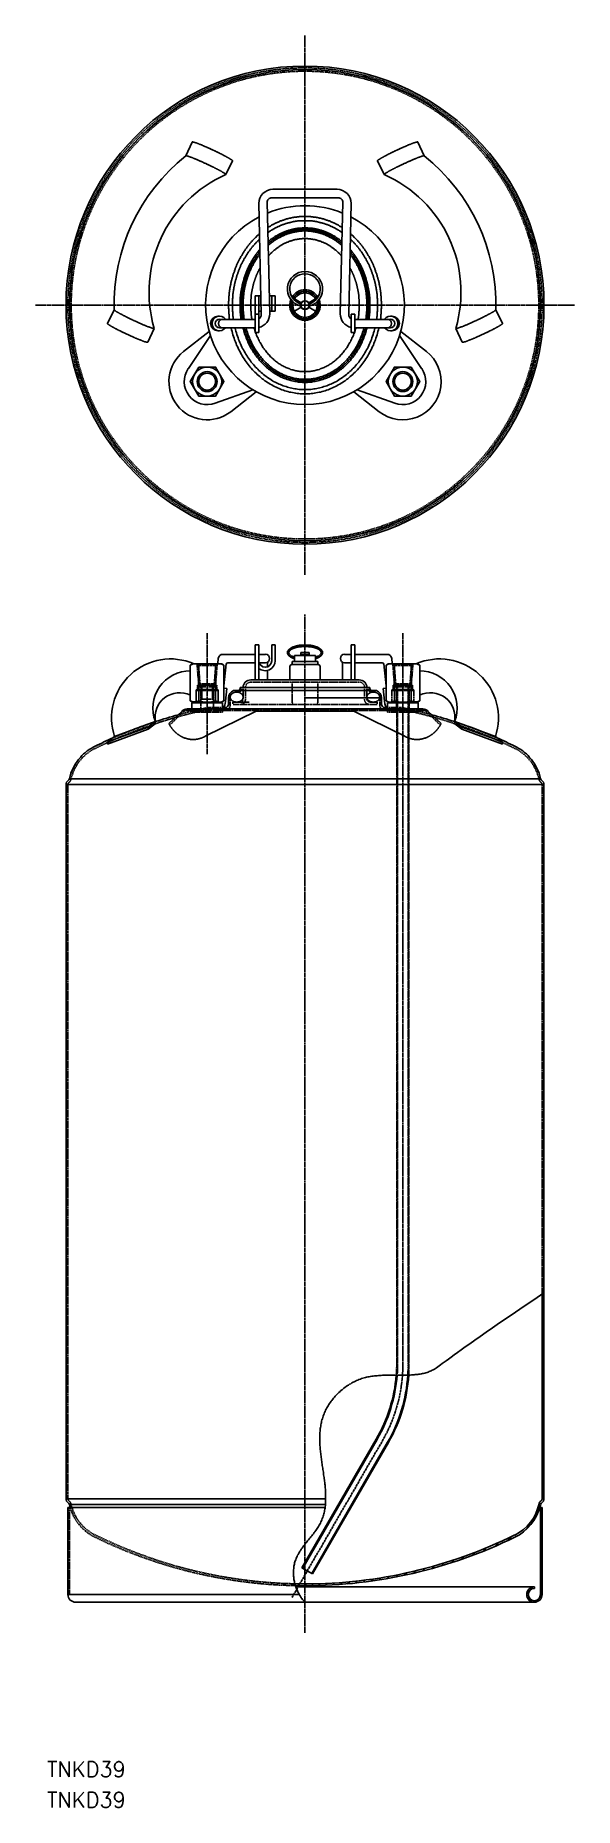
# Model space of a CAD drawing. Extents: x -176 to 176, y -982 to 176.
import ezdxf

# ---------------------------------------------------------------- set-up
doc = ezdxf.new("R2010")
doc.units = 0
doc.linetypes.add('CENTER', pattern=[2, 1.25, -0.25, 0.25, -0.25])
doc.linetypes.add('DASHED', pattern=[0.75, 0.5, -0.25])
doc.layers.get('0').update_dxf_attribs({"linetype": 'CONTINUOUS'})
doc.layers.add('CENTER', color=1, linetype='CENTER')
doc.styles.get("Standard").update_dxf_attribs({"font": 'txt.shx', "bigfont": 'bigfont.shx'})

msp = doc.modelspace()

# ---------------------------------------------------------------- texts
at = {"color": 7, "linetype": 'CONTINUOUS'}
for p in [(-168.7, -962.2), (-168.7, -982.2)]:
    msp.add_text('TNKD39', height=10, dxfattribs=at).set_placement(p)

# ---------------------------------------------------------------- blocks, each defined once
blk = doc.blocks.new('*X0')
at = {"color": 0, "linetype": 'CONTINUOUS'}
for p, q in [((155.1, -650.4), (156.3, -649.2)), ((155.1, -654.9), (156.3, -653.7)), ((155.1, -659.4), (156.3, -658.2)), ((155.1, -663.9), (156.3, -662.7)), ((155.1, -668.4), (156.3, -667.2)), ((155.1, -672.9), (156.3, -671.7)), ((155.1, -677.4), (156.3, -676.2)), ((155.1, -681.8), (156.3, -680.6)), ((155.1, -686.3), (156.3, -685.1)), ((155.1, -690.8), (156.3, -689.6)), ((155.1, -695.3), (156.3, -694.1)), ((155.1, -699.8), (156.3, -698.6)), ((155.1, -704.3), (156.3, -703.1)), ((155.1, -708.8), (156.3, -707.6)), ((155.1, -713.3), (156.3, -712.1)), ((155.1, -717.8), (156.3, -716.6)), ((155.1, -722.3), (156.3, -721.1)), ((155.1, -726.7), (156.3, -725.5)), ((155.1, -731.2), (156.3, -730)), ((155.1, -735.7), (156.3, -734.5)), ((155.1, -740.2), (156.3, -739)), ((155.1, -744.7), (156.3, -743.5)), ((155.1, -749.2), (156.3, -748)), ((155.1, -753.7), (156.3, -752.5)), ((155.1, -758.2), (156.3, -757)), ((155.1, -762.7), (156.3, -761.5)), ((155.1, -767.2), (156.3, -766)), ((155.1, -771.6), (156.3, -770.4)), ((155.1, -776.1), (156.3, -774.9)), ((151.5, -788.7), (153.3, -786.9)), ((155, -780.7), (156.3, -779.4)), ((142.4, -802.3), (148.4, -796.3)), ((124.3, -811.4), (126.8, -808.9)), ((132.5, -807.7), (135.3, -805)), ((89, -824.3), (90.9, -822.4)), ((95.5, -822.3), (97.5, -820.3)), ((102.2, -820), (104.3, -817.9)), ((109.3, -817.5), (111.5, -815.3)), ((116.6, -814.6), (118.9, -812.3)), ((32.9, -835.5), (34.3, -834.1)), ((38, -834.9), (39.4, -833.5)), ((43.1, -834.2), (44.6, -832.8)), ((48.4, -833.4), (49.9, -832)), ((53.8, -832.5), (55.3, -831)), ((59.3, -831.5), (60.8, -830)), ((64.9, -830.4), (66.5, -828.8)), ((70.7, -829.1), (72.4, -827.4)), ((76.6, -827.7), (78.4, -825.9)), ((82.7, -826.1), (84.5, -824.3)), ((0, -836.9), (0.9, -836)), ((4.3, -837.2), (5.5, -836)), ((8.8, -837.1), (10.1, -835.8)), ((13.5, -836.9), (14.8, -835.6)), ((18.2, -836.7), (19.5, -835.4)), ((23, -836.3), (24.3, -835)), ((27.9, -835.9), (29.3, -834.6))]:
    blk.add_line(p, q, dxfattribs=at)
blk = doc.blocks.new('*X1')
at = {"color": 0, "linetype": 'CONTINUOUS'}
for p, q in [((-4.7, -837.2), (-3.5, -836)), ((-0.3, -837.2), (0, -836.9))]:
    blk.add_line(p, q, dxfattribs=at)
blk = doc.blocks.new('*X2')
at = {"color": 0, "linetype": 'CONTINUOUS'}
for p, q in [((155, -787.2), (154, -786.2)), ((155, -791.7), (154, -790.7)), ((155, -796.2), (154, -795.2)), ((155, -800.6), (154, -799.6)), ((155, -805.1), (154, -804.1)), ((155, -809.6), (154, -808.6)), ((155, -814.1), (154, -813.1)), ((155, -818.6), (154, -817.6)), ((155, -823.1), (154, -822.1)), ((155, -827.6), (154, -826.6)), ((155, -832.1), (154, -831.1)), ((148.1, -847.6), (145.4, -844.9)), ((146.3, -841.4), (145.6, -840.6)), ((148.7, -839.2), (147.9, -838.5)), ((154.5, -845.1), (153.8, -844.3)), ((155, -836.6), (154, -835.6)), ((155, -841.1), (154, -840.1)), ((152.4, -847.4), (151.6, -846.7))]:
    blk.add_line(p, q, dxfattribs=at)
blk = doc.blocks.new('*X3')
at = {"color": 0, "linetype": 'CONTINUOUS'}
for p, q in [((58.9, -706.2), (59.6, -705.5)), ((59.5, -701.1), (60.2, -700.4)), ((67, -702.6), (67.6, -701.9)), ((56.5, -717.6), (57.4, -716.7)), ((57.9, -711.7), (58.7, -710.9)), ((64.1, -719), (64.9, -718.1)), ((65.4, -713.1), (66.2, -712.4)), ((66.4, -707.7), (67.1, -707)), ((54.5, -724.1), (55.5, -723.1)), ((62.1, -725.4), (63.1, -724.5)), ((47.2, -740.4), (48.7, -738.8)), ((51.6, -731.4), (52.8, -730.3)), ((55.1, -741.5), (56.6, -740)), ((59.3, -732.7), (60.5, -731.6)), ((41.1, -751), (42.7, -749.3)), ((49, -752), (50.7, -750.4)), ((34.9, -761.6), (36.6, -760)), ((42.9, -762.6), (44.5, -761)), ((28.8, -772.2), (30.4, -770.6)), ((36.7, -773.3), (38.4, -771.6)), ((22.7, -782.8), (24.3, -781.2)), ((30.6, -783.9), (32.2, -782.2)), ((16.5, -793.5), (18.2, -791.8)), ((24.5, -794.5), (26.1, -792.9)), ((10.4, -804.1), (12, -802.5)), ((18.3, -805.1), (20, -803.5)), ((4.3, -814.7), (5.9, -813.1)), ((12.2, -815.8), (13.8, -814.1)), ((-1.9, -825.3), (-0.2, -823.7)), ((6.1, -826.4), (7.7, -824.7))]:
    blk.add_line(p, q, dxfattribs=at)

# ---------------------------------------------------------------- linework, layer by layer
at = {"color": 7, "linetype": 'CONTINUOUS'}
for p, q in [((-78, 97.6), (-73.8, 106.6)), ((78, 97.6), (73.8, 106.6)), ((-47.5, 94.4), (-51.7, 85.3)), ((47.5, 94.4), (51.7, 85.3)), ((-21.7, 70.2), (0, 70.2)), ((-21.1, 75.7), (0, 75.7)), ((21.1, 75.7), (0, 75.7)), ((21.7, 70.2), (0, 70.2)), ((-28.6, -6.2), (-30.1, 66.6)), ((-23.1, -5.6), (-24.7, 67.2)), ((23.1, -5.6), (24.7, 67.2)), ((28.6, -6.2), (30.1, 66.6)), ((-32.5, 6), (-28.9, 6)), ((-32.5, -18), (-32.5, 6)), ((-30.2, -18), (-30.2, 6)), ((-23.4, 6), (-19.5, 6)), ((-21.8, -4), (-21.8, 6)), ((-19.5, -4), (-19.5, 6)), ((-2.5, 1.4), (-6.9, 4)), ((2.5, 1.4), (6.9, 4)), ((-124.9, -3), (-129.1, -12)), ((-57, -7.2), (-55.9, -7.2)), ((-32.5, -9.3), (-55.9, -9.3)), ((-32.5, -6), (-30.2, -6)), ((-28.7, -4), (-30.2, -4)), ((-19.5, -4), (-23.2, -4)), ((-2.5, -1.4), (-6.9, -4)), ((2.5, -1.4), (6.9, -4)), ((32.5, -6), (30.2, -6)), ((30.2, -18), (30.2, -6)), ((32.5, -18), (32.5, -6)), ((32.5, -9.3), (55.9, -9.3)), ((57, -7.2), (55.9, -7.2)), ((124.9, -3), (129.1, -12)), ((-102.8, -24.3), (-98.6, -15.2)), ((-79.4, -30.3), (-62.7, -17.2)), ((-76.3, -41.4), (-61.9, -19.8)), ((-55.9, -16.8), (-57, -16.8)), ((-32.5, -14.8), (-55.9, -14.8)), ((-32.5, -18), (-30.2, -18)), ((32.5, -18), (30.2, -18)), ((32.5, -14.8), (55.9, -14.8)), ((55.9, -16.8), (57, -16.8)), ((76.3, -41.4), (61.9, -19.8)), ((79.4, -30.3), (62.7, -17.2)), ((102.8, -24.3), (98.6, -15.2)), ((-58.7, -64), (-34.2, -55.3)), ((-48.6, -69.7), (-31.9, -56.6)), ((48.6, -69.7), (31.9, -56.6)), ((58.7, -64), (34.2, -55.3)), ((-56.7, -230.9), (-57.1, -234.5)), ((-32.5, -228.3), (-53.7, -228.3)), ((-32.5, -222), (-30.2, -222)), ((-32.5, -222), (-32.5, -245)), ((-30.2, -222), (-30.2, -245)), ((-25.9, -228.3), (-30.2, -228.3)), ((-19.5, -222), (-21.8, -222)), ((-21.8, -222), (-21.8, -232.5)), ((-19.5, -222), (-19.5, -232.5)), ((-6.9, -229), (-6.9, -233)), ((-6.9, -229), (0, -229)), ((-2.7, -227.2), (-2.7, -229)), ((-2.7, -227.2), (0, -227.2)), ((0, -228.5), (-2.7, -228.5)), ((2.8, -227.2), (0, -227.2)), ((0, -228.5), (2.8, -228.5)), ((0, -229), (6.9, -229)), ((2.8, -227.2), (2.8, -229)), ((6.9, -229), (6.9, -233)), ((25.9, -228.3), (30.2, -228.3)), ((30.2, -222), (32.5, -222)), ((30.2, -222), (30.2, -245)), ((32.5, -222), (32.5, -245)), ((32.5, -228.3), (53.7, -228.3)), ((56.7, -230.9), (57.1, -234.5)), ((-73.5, -234.5), (-75, -235.4)), ((-75, -235.4), (-75, -258.7)), ((-73.5, -234.5), (-54.5, -234.5)), ((-73.5, -234.5), (-54.5, -234.5)), ((-73.5, -234.5), (-64, -234.5)), ((-69.5, -235.4), (-69.5, -258.7)), ((-58.5, -258.7), (-58.5, -235.4)), ((-54.5, -234.5), (-53, -235.4)), ((-51.5, -234.6), (-53, -248.8)), ((-53, -258.7), (-53, -235.4)), ((-32.5, -233.8), (-50.5, -233.8)), ((-30.1, -245), (-30.1, -237.6)), ((-25.9, -233.8), (-30, -233.8)), ((-24.6, -236.5), (-24.6, -233.4)), ((-24.6, -245), (-24.6, -238.8)), ((-10, -236), (-9, -235)), ((-10, -245), (-10, -236)), ((-9, -235), (0, -235)), ((-8.5, -233), (0, -233)), ((-8.5, -233), (-8.5, -235)), ((0, -233), (8.5, -233)), ((0, -235), (9, -235)), ((8.5, -233), (8.5, -235)), ((10, -236), (9, -235)), ((10, -245), (10, -236)), ((24.6, -245), (24.6, -233.4)), ((25.9, -233.8), (30.2, -233.8)), ((30.1, -245), (30.1, -233.8)), ((32.5, -233.8), (50.5, -233.8)), ((51.5, -234.6), (53, -248.8)), ((54.5, -234.5), (53, -235.4)), ((53, -258.7), (53, -235.4)), ((73.5, -234.5), (54.5, -234.5)), ((73.5, -234.5), (54.5, -234.5)), ((58.5, -258.7), (58.5, -235.4)), ((73.5, -234.5), (64, -234.5)), ((69.5, -235.4), (69.5, -258.7)), ((73.5, -234.5), (75, -235.4)), ((75, -235.4), (75, -258.7)), ((-51.2, -250.6), (-53, -250.4)), ((-52.1, -259), (-51.2, -250.6)), ((-43.1, -252), (-46.8, -252)), ((-43.1, -252), (0, -252)), ((-42.5, -250.6), (-42.5, -250)), ((-41.5, -250), (-42.5, -250)), ((-41.5, -250), (0, -250)), ((-35.5, -245), (0, -245)), ((35.5, -245), (0, -245)), ((41.5, -250), (0, -250)), ((43.1, -252), (0, -252)), ((6, -245), (3.8, -245)), ((41.5, -250), (42.5, -250)), ((42.5, -250.6), (42.5, -250)), ((43.1, -252), (46.8, -252)), ((51.2, -250.6), (53, -250.4)), ((52.1, -259), (51.2, -250.6)), ((-80.4, -265.4), (-89, -273.5)), ((-77, -264), (0, -264)), ((-75, -258.7), (-73.5, -259.5)), ((-74, -260), (-74, -264)), ((-74, -260), (-54, -260)), ((-73.5, -259.5), (-54.5, -259.5)), ((-71.2, -259.5), (-56.8, -259.5)), ((-70.7, -260), (-70.7, -259.5)), ((-31.9, -265.5), (-65.2, -281.9)), ((-57.2, -260), (-57.2, -259.5)), ((-54.5, -259.5), (-53, -258.7)), ((-54, -260), (-54, -264)), ((-52, -263), (-54, -263)), ((-52.3, -260.7), (-52.1, -259)), ((-50, -256.7), (-50, -261)), ((-47.2, -259.5), (-36.5, -259.5)), ((-34.2, -264), (-31.9, -265.5)), ((-31.9, -265.5), (0, -265.5)), ((50, -256.7), (0, -256.7)), ((77, -264), (0, -264)), ((31.9, -265.5), (0, -265.5)), ((34.2, -264), (31.9, -265.5)), ((31.9, -265.5), (65.2, -281.9)), ((50, -256.7), (50, -261)), ((52, -263), (54, -263)), ((52.3, -260.7), (52.1, -259)), ((54.5, -259.5), (53, -258.7)), ((74, -260), (54, -260)), ((54, -260), (54, -264)), ((73.5, -259.5), (54.5, -259.5)), ((56.8, -259.5), (71.2, -259.5)), ((57.3, -260), (57.3, -259.5)), ((70.8, -260), (70.8, -259.5)), ((75, -258.7), (73.5, -259.5)), ((74, -260), (74, -264)), ((80.4, -265.4), (89, -273.5)), ((-129.1, -285.5), (-102.5, -275.9)), ((-129.1, -287), (-102.5, -277.3)), ((-97.9, -272.3), (-124.5, -282.1)), ((-102.5, -275.9), (-97.9, -272.3)), ((-102.5, -277.3), (-97.9, -273.7)), ((-102.5, -275.9), (-102.5, -277.3)), ((-97.9, -273.7), (-97.9, -272.3)), ((97.9, -273.7), (97.9, -272.3)), ((102.5, -275.9), (97.9, -272.3)), ((97.9, -272.3), (124.5, -282.1)), ((102.5, -277.3), (97.9, -273.7)), ((102.5, -275.9), (102.5, -277.3)), ((129.1, -285.5), (102.5, -275.9)), ((129.1, -287), (102.5, -277.3)), ((-124.5, -282.1), (-129.1, -285.5)), ((-129.1, -285.5), (-129.1, -287)), ((124.5, -282.1), (129.1, -285.5)), ((129.1, -285.5), (129.1, -287)), ((-154, -309.6), (0, -309.6)), ((154, -309.6), (0, -309.6)), ((-156.3, -780.4), (-156.3, -313.4)), ((-156.3, -313.4), (0, -313.4)), ((156.3, -313.4), (0, -313.4)), ((156.3, -583), (156.3, -313.4)), ((156.3, -583), (156.3, -780.4)), ((155.1, -646.6), (155.1, -780.2)), ((-2, -825.5), (46.6, -741.4)), ((-1.4, -825.8), (47.2, -741.5)), ((4.4, -829.2), (54, -743.4)), ((5, -829.5), (54.6, -743.5)), ((-156.3, -780.4), (0, -780.4)), ((-155, -786), (-155, -843)), ((-155, -786), (-154, -786)), ((-154, -784.2), (0, -784.2)), ((-154, -786), (0, -786)), ((0, -780.4), (13.5, -780.4)), ((0, -784.2), (13.3, -784.2)), ((0, -786), (13.1, -786)), ((155, -786), (153.6, -786)), ((154, -786), (154, -843)), ((155, -786), (155, -843)), ((-2, -825.5), (5, -829.5)), ((-155, -843), (-3.7, -843)), ((0, -838), (-5.9, -838)), ((149.8, -838), (0, -838)), ((150, -838), (150, -839)), ((0, -848), (-150, -848)), ((0, -848), (150, -848))]:
    msp.add_line(p, q, dxfattribs=at)
at = {"color": 3, "linetype": 'DASHED'}
for p, q in [((-70.6, -234.5), (-69.6, -235.5)), ((-70.6, -234.5), (-69.6, -247.5)), ((-69.6, -235.5), (-58.4, -235.5)), ((-69.6, -235.5), (-68.6, -248.5)), ((-58.4, -235.5), (-59.4, -248.5)), ((-57.4, -234.5), (-58.4, -235.5)), ((-57.4, -234.5), (-58.4, -247.5)), ((57.4, -234.5), (58.4, -247.5)), ((57.4, -234.5), (58.4, -235.5)), ((69.6, -235.5), (58.4, -235.5)), ((58.4, -235.5), (59.4, -248.5)), ((69.6, -235.5), (68.6, -248.5)), ((70.6, -234.5), (69.6, -247.5)), ((70.6, -234.5), (69.6, -235.5)), ((-64, -251.5), (-71.2, -251.5)), ((-71.2, -259.5), (-71.2, -251.5)), ((-64, -252), (-71.2, -252)), ((-71.2, -252), (-71.2, -259.5)), ((-70.7, -251.5), (-70.4, -251.2)), ((-70.4, -248.5), (-57.6, -248.5)), ((-70.4, -248.5), (-70.4, -251.2)), ((-70.4, -251.2), (-57.6, -251.2)), ((-70.2, -252), (-70.2, -251.5)), ((-70.2, -251.5), (-57.7, -251.5)), ((-70, -249.5), (-70, -248.5)), ((-58, -248.5), (-70, -248.5)), ((-58, -249.5), (-70, -249.5)), ((-69.6, -247.5), (-68.6, -248.5)), ((-69.6, -247.5), (-64, -247.5)), ((-68.1, -251.5), (-68.1, -264)), ((-68, -257.5), (-68, -249.5)), ((-67.4, -257.5), (-67.4, -248.5)), ((-58.4, -247.5), (-64, -247.5)), ((-64, -251.5), (-56.8, -251.5)), ((-64, -252), (-56.8, -252)), ((-60.6, -257.5), (-60.6, -248.5)), ((-60, -257.5), (-60, -249.5)), ((-59.9, -251.5), (-59.9, -264)), ((-58.4, -247.5), (-59.4, -248.5)), ((-58.4, -247.5), (-58.4, -248.5)), ((-58, -249.5), (-58, -248.5)), ((-57.7, -252), (-57.7, -251.5)), ((-57.6, -248.5), (-57.6, -251.2)), ((-57.6, -251.2), (-57.3, -251.5)), ((-56.8, -259.5), (-56.8, -251.5)), ((-56.8, -252), (-56.8, -259.5)), ((-43.5, -253), (-45, -253)), ((-41.5, -250), (-41.5, -251)), ((-40.5, -250), (-40.5, -257.5)), ((-39, -250), (-39, -258)), ((-35.5, -246.5), (0, -246.5)), ((-8.5, -260), (-8.5, -246.5)), ((35.5, -246.5), (0, -246.5)), ((8.5, -260), (8.5, -246.5)), ((39, -250), (39, -258)), ((40.5, -250), (40.5, -257.5)), ((41.5, -250), (41.5, -251)), ((43.5, -253), (45, -253)), ((64, -251.5), (56.8, -251.5)), ((56.8, -259.5), (56.8, -251.5)), ((56.8, -259.5), (56.8, -252)), ((64, -252), (56.8, -252)), ((57.6, -251.2), (57.3, -251.5)), ((70.4, -248.5), (57.6, -248.5)), ((57.6, -248.5), (57.6, -251.2)), ((70.4, -251.2), (57.6, -251.2)), ((70.2, -248.5), (57.7, -248.5)), ((57.7, -249.5), (57.7, -248.5)), ((70.2, -249.5), (57.7, -249.5)), ((57.7, -252), (57.7, -251.5)), ((57.7, -251.5), (70.2, -251.5)), ((58.4, -247.5), (58.4, -248.5)), ((58.4, -247.5), (64, -247.5)), ((58.4, -247.5), (59.4, -248.5)), ((59.9, -251.5), (59.9, -264)), ((60, -691.4), (60, -249.5)), ((60.6, -691.5), (60.6, -249.5)), ((69.6, -247.5), (64, -247.5)), ((64, -251.5), (71.2, -251.5)), ((64, -252), (71.2, -252)), ((67.4, -693.4), (67.4, -249.5)), ((68, -693.5), (68, -249.5)), ((68.1, -251.5), (68.1, -264)), ((69.6, -247.5), (68.6, -248.5)), ((70.2, -249.5), (70.2, -248.5)), ((70.2, -252), (70.2, -251.5)), ((70.4, -248.5), (70.4, -251.2)), ((70.7, -251.5), (70.4, -251.2)), ((71.2, -259.5), (71.2, -251.5)), ((71.2, -259.5), (71.2, -252)), ((-79.5, -265.8), (-88.3, -274.3)), ((-77.4, -265), (0, -265)), ((-74, -264), (-74, -266)), ((-54, -266), (-74, -266)), ((-60, -257.5), (-68, -257.5)), ((-54, -263), (-62.6, -263)), ((-54, -264), (-54, -266)), ((-49, -257), (-49, -262)), ((-42.5, -259.5), (-47.2, -259.5)), ((-47.2, -259.5), (-47.2, -261)), ((0, -261), (-47.2, -261)), ((-7.5, -261), (-8.5, -260)), ((47.3, -261), (0, -261)), ((77.4, -265), (0, -265)), ((7.5, -261), (8.5, -260)), ((42.5, -259.5), (47.3, -259.5)), ((47.3, -259.5), (47.3, -261)), ((49, -257), (49, -262)), ((54, -263), (62.6, -263)), ((54, -264), (54, -266)), ((54, -266), (74, -266)), ((74, -264), (74, -266)), ((79.5, -265.8), (88.3, -274.3)), ((-155.1, -780.2), (-155.1, -313.6)), ((155.1, -646.6), (155.1, -313.6)), ((-154, -786), (-154, -843))]:
    msp.add_line(p, q, dxfattribs=at)
at = {"color": 7, "linetype": 'CONTINUOUS'}
for points in [[(-69.5, -40.5), (-75, -50), (-69.5, -59.5), (-58.5, -59.5), (-53, -50), (-58.5, -40.5)], [(69.5, -40.5), (75, -50), (69.5, -59.5), (58.5, -59.5), (53, -50), (58.5, -40.5)]]:
    msp.add_lwpolyline(points, close=True, dxfattribs=at)
for points in [[(-73.8, 106.6, 0), (-73.8, 106.6, 0), (-73.7, 106.7, 0), (-73.7, 106.7, 0), (-73.7, 106.7, 0), (-73.6, 106.7, 0), (-73.6, 106.7, 0), (-73.5, 106.7, 0), (-73.4, 106.7, 0), (-73.4, 106.7, 0), (-73.3, 106.7, 0), (-73.2, 106.6, 0), (-73.1, 106.6, 0), (-73, 106.6, 0), (-72.9, 106.6, 0), (-72.8, 106.5, 0), (-72.6, 106.5, 0), (-72.5, 106.5, 0), (-72.3, 106.4, 0), (-72.2, 106.4, 0), (-72, 106.3, 0), (-71.9, 106.3, 0), (-71.7, 106.2, 0), (-71.5, 106.2, 0), (-71.3, 106.1, 0), (-71.1, 106, 0), (-70.9, 106, 0), (-70.7, 105.9, 0), (-70.5, 105.8, 0), (-70.3, 105.7, 0), (-70.1, 105.6, 0), (-69.9, 105.6, 0), (-69.6, 105.5, 0), (-69.4, 105.4, 0), (-69.2, 105.3, 0), (-68.9, 105.2, 0), (-68.7, 105.1, 0), (-68.4, 105, 0), (-68.1, 104.9, 0), (-67.9, 104.8, 0), (-67.6, 104.7, 0), (-67.3, 104.5, 0), (-67, 104.4, 0), (-66.8, 104.3, 0), (-66.5, 104.2, 0), (-66.2, 104.1, 0), (-65.9, 103.9, 0), (-65.6, 103.8, 0), (-65.3, 103.7, 0), (-65, 103.5, 0), (-64.7, 103.4, 0), (-64.4, 103.3, 0), (-64.1, 103.1, 0), (-63.7, 103, 0), (-63.4, 102.9, 0), (-63.1, 102.7, 0), (-62.8, 102.6, 0), (-62.5, 102.4, 0), (-62.2, 102.3, 0), (-61.8, 102.1, 0), (-61.5, 102, 0), (-61.2, 101.8, 0), (-60.9, 101.7, 0), (-60.5, 101.5, 0), (-60.2, 101.4, 0), (-59.9, 101.2, 0), (-59.6, 101.1, 0), (-59.3, 100.9, 0), (-58.9, 100.8, 0), (-58.6, 100.6, 0), (-58.3, 100.5, 0), (-58, 100.3, 0), (-57.7, 100.2, 0), (-57.3, 100, 0), (-57, 99.9, 0), (-56.7, 99.7, 0), (-56.4, 99.6, 0), (-56.1, 99.4, 0), (-55.8, 99.3, 0), (-55.5, 99.1, 0), (-55.2, 99, 0), (-54.9, 98.8, 0), (-54.6, 98.7, 0), (-54.4, 98.5, 0), (-54.1, 98.4, 0), (-53.8, 98.3, 0), (-53.5, 98.1, 0), (-53.3, 98, 0), (-53, 97.8, 0), (-52.7, 97.7, 0), (-52.5, 97.6, 0), (-52.2, 97.4, 0), (-52, 97.3, 0), (-51.7, 97.2, 0), (-51.5, 97, 0), (-51.3, 96.9, 0), (-51.1, 96.8, 0), (-50.8, 96.7, 0), (-50.6, 96.6, 0), (-50.4, 96.4, 0), (-50.2, 96.3, 0), (-50, 96.2, 0), (-49.8, 96.1, 0), (-49.7, 96, 0), (-49.5, 95.9, 0), (-49.3, 95.8, 0), (-49.2, 95.7, 0), (-49, 95.6, 0), (-48.9, 95.5, 0), (-48.7, 95.4, 0), (-48.6, 95.3, 0), (-48.5, 95.3, 0), (-48.3, 95.2, 0), (-48.2, 95.1, 0), (-48.1, 95, 0), (-48, 95, 0), (-47.9, 94.9, 0), (-47.9, 94.8, 0), (-47.8, 94.8, 0), (-47.7, 94.7, 0), (-47.7, 94.7, 0), (-47.6, 94.6, 0), (-47.6, 94.6, 0), (-47.5, 94.5, 0), (-47.5, 94.5, 0), (-47.5, 94.4, 0), (-47.5, 94.4, 0), (-47.5, 94.4, 0), (-47.5, 94.4, 0)], [(73.8, 106.6, 0), (73.8, 106.6, 0), (73.7, 106.7, 0), (73.7, 106.7, 0), (73.7, 106.7, 0), (73.6, 106.7, 0), (73.6, 106.7, 0), (73.5, 106.7, 0), (73.4, 106.7, 0), (73.4, 106.7, 0), (73.3, 106.7, 0), (73.2, 106.6, 0), (73.1, 106.6, 0), (73, 106.6, 0), (72.9, 106.6, 0), (72.8, 106.5, 0), (72.6, 106.5, 0), (72.5, 106.5, 0), (72.3, 106.4, 0), (72.2, 106.4, 0), (72, 106.3, 0), (71.9, 106.3, 0), (71.7, 106.2, 0), (71.5, 106.2, 0), (71.3, 106.1, 0), (71.1, 106, 0), (70.9, 106, 0), (70.7, 105.9, 0), (70.5, 105.8, 0), (70.3, 105.7, 0), (70.1, 105.6, 0), (69.9, 105.6, 0), (69.6, 105.5, 0), (69.4, 105.4, 0), (69.2, 105.3, 0), (68.9, 105.2, 0), (68.7, 105.1, 0), (68.4, 105, 0), (68.1, 104.9, 0), (67.9, 104.8, 0), (67.6, 104.7, 0), (67.3, 104.5, 0), (67, 104.4, 0), (66.8, 104.3, 0), (66.5, 104.2, 0), (66.2, 104.1, 0), (65.9, 103.9, 0), (65.6, 103.8, 0), (65.3, 103.7, 0), (65, 103.5, 0), (64.7, 103.4, 0), (64.4, 103.3, 0), (64.1, 103.1, 0), (63.7, 103, 0), (63.4, 102.9, 0), (63.1, 102.7, 0), (62.8, 102.6, 0), (62.5, 102.4, 0), (62.2, 102.3, 0), (61.8, 102.1, 0), (61.5, 102, 0), (61.2, 101.8, 0), (60.9, 101.7, 0), (60.5, 101.5, 0), (60.2, 101.4, 0), (59.9, 101.2, 0), (59.6, 101.1, 0), (59.3, 100.9, 0), (58.9, 100.8, 0), (58.6, 100.6, 0), (58.3, 100.5, 0), (58, 100.3, 0), (57.7, 100.2, 0), (57.3, 100, 0), (57, 99.9, 0), (56.7, 99.7, 0), (56.4, 99.6, 0), (56.1, 99.4, 0), (55.8, 99.3, 0), (55.5, 99.1, 0), (55.2, 99, 0), (54.9, 98.8, 0), (54.6, 98.7, 0), (54.4, 98.5, 0), (54.1, 98.4, 0), (53.8, 98.3, 0), (53.5, 98.1, 0), (53.3, 98, 0), (53, 97.8, 0), (52.7, 97.7, 0), (52.5, 97.6, 0), (52.2, 97.4, 0), (52, 97.3, 0), (51.7, 97.2, 0), (51.5, 97, 0), (51.3, 96.9, 0), (51.1, 96.8, 0), (50.8, 96.7, 0), (50.6, 96.6, 0), (50.4, 96.4, 0), (50.2, 96.3, 0), (50, 96.2, 0), (49.8, 96.1, 0), (49.7, 96, 0), (49.5, 95.9, 0), (49.3, 95.8, 0), (49.2, 95.7, 0), (49, 95.6, 0), (48.9, 95.5, 0), (48.7, 95.4, 0), (48.6, 95.3, 0), (48.5, 95.3, 0), (48.3, 95.2, 0), (48.2, 95.1, 0), (48.1, 95, 0), (48, 95, 0), (47.9, 94.9, 0), (47.9, 94.8, 0), (47.8, 94.8, 0), (47.7, 94.7, 0), (47.7, 94.7, 0), (47.6, 94.6, 0), (47.6, 94.6, 0), (47.5, 94.5, 0), (47.5, 94.5, 0), (47.5, 94.4, 0), (47.5, 94.4, 0), (47.5, 94.4, 0), (47.5, 94.4, 0)], [(-78, 97.6, 0), (-78, 97.6, 0), (-78, 97.6, 0), (-77.9, 97.6, 0), (-77.9, 97.6, 0), (-77.9, 97.6, 0), (-77.8, 97.6, 0), (-77.7, 97.6, 0), (-77.7, 97.6, 0), (-77.6, 97.6, 0), (-77.5, 97.6, 0), (-77.4, 97.6, 0), (-77.3, 97.6, 0), (-77.2, 97.5, 0), (-77.1, 97.5, 0), (-77, 97.5, 0), (-76.8, 97.4, 0), (-76.7, 97.4, 0), (-76.6, 97.4, 0), (-76.4, 97.3, 0), (-76.3, 97.3, 0), (-76.1, 97.2, 0), (-75.9, 97.2, 0), (-75.7, 97.1, 0), (-75.6, 97, 0), (-75.4, 97, 0), (-75.2, 96.9, 0), (-75, 96.8, 0), (-74.8, 96.7, 0), (-74.5, 96.7, 0), (-74.3, 96.6, 0), (-74.1, 96.5, 0), (-73.9, 96.4, 0), (-73.6, 96.3, 0), (-73.4, 96.2, 0), (-73.1, 96.1, 0), (-72.9, 96, 0), (-72.6, 95.9, 0), (-72.4, 95.8, 0), (-72.1, 95.7, 0), (-71.8, 95.6, 0), (-71.5, 95.5, 0), (-71.3, 95.4, 0), (-71, 95.2, 0), (-70.7, 95.1, 0), (-70.4, 95, 0), (-70.1, 94.9, 0), (-69.8, 94.7, 0), (-69.5, 94.6, 0), (-69.2, 94.5, 0), (-68.9, 94.3, 0), (-68.6, 94.2, 0), (-68.3, 94.1, 0), (-68, 93.9, 0), (-67.7, 93.8, 0), (-67.3, 93.7, 0), (-67, 93.5, 0), (-66.7, 93.4, 0), (-66.4, 93.2, 0), (-66.1, 93.1, 0), (-65.7, 92.9, 0), (-65.4, 92.8, 0), (-65.1, 92.6, 0), (-64.8, 92.5, 0), (-64.4, 92.3, 0), (-64.1, 92.2, 0), (-63.8, 92, 0), (-63.5, 91.9, 0), (-63.2, 91.7, 0), (-62.8, 91.6, 0), (-62.5, 91.4, 0), (-62.2, 91.3, 0), (-61.9, 91.1, 0), (-61.6, 91, 0), (-61.3, 90.8, 0), (-61, 90.7, 0), (-60.6, 90.5, 0), (-60.3, 90.4, 0), (-60, 90.2, 0), (-59.7, 90.1, 0), (-59.4, 89.9, 0), (-59.2, 89.8, 0), (-58.9, 89.6, 0), (-58.6, 89.5, 0), (-58.3, 89.3, 0), (-58, 89.2, 0), (-57.7, 89.1, 0), (-57.5, 88.9, 0), (-57.2, 88.8, 0), (-57, 88.6, 0), (-56.7, 88.5, 0), (-56.4, 88.4, 0), (-56.2, 88.2, 0), (-56, 88.1, 0), (-55.7, 88, 0), (-55.5, 87.9, 0), (-55.3, 87.7, 0), (-55.1, 87.6, 0), (-54.8, 87.5, 0), (-54.6, 87.4, 0), (-54.4, 87.3, 0), (-54.2, 87.2, 0), (-54.1, 87, 0), (-53.9, 86.9, 0), (-53.7, 86.8, 0), (-53.5, 86.7, 0), (-53.4, 86.6, 0), (-53.2, 86.5, 0), (-53.1, 86.5, 0), (-52.9, 86.4, 0), (-52.8, 86.3, 0), (-52.7, 86.2, 0), (-52.6, 86.1, 0), (-52.5, 86, 0), (-52.4, 86, 0), (-52.3, 85.9, 0), (-52.2, 85.8, 0), (-52.1, 85.8, 0), (-52, 85.7, 0), (-52, 85.6, 0), (-51.9, 85.6, 0), (-51.8, 85.5, 0), (-51.8, 85.5, 0), (-51.8, 85.5, 0), (-51.7, 85.4, 0), (-51.7, 85.4, 0), (-51.7, 85.4, 0), (-51.7, 85.3, 0), (-51.7, 85.3, 0)], [(78, 97.6, 0), (78, 97.6, 0), (78, 97.6, 0), (77.9, 97.6, 0), (77.9, 97.6, 0), (77.9, 97.6, 0), (77.8, 97.6, 0), (77.7, 97.6, 0), (77.7, 97.6, 0), (77.6, 97.6, 0), (77.5, 97.6, 0), (77.4, 97.6, 0), (77.3, 97.6, 0), (77.2, 97.5, 0), (77.1, 97.5, 0), (77, 97.5, 0), (76.8, 97.4, 0), (76.7, 97.4, 0), (76.6, 97.4, 0), (76.4, 97.3, 0), (76.3, 97.3, 0), (76.1, 97.2, 0), (75.9, 97.2, 0), (75.7, 97.1, 0), (75.6, 97, 0), (75.4, 97, 0), (75.2, 96.9, 0), (75, 96.8, 0), (74.8, 96.7, 0), (74.5, 96.7, 0), (74.3, 96.6, 0), (74.1, 96.5, 0), (73.9, 96.4, 0), (73.6, 96.3, 0), (73.4, 96.2, 0), (73.1, 96.1, 0), (72.9, 96, 0), (72.6, 95.9, 0), (72.4, 95.8, 0), (72.1, 95.7, 0), (71.8, 95.6, 0), (71.5, 95.5, 0), (71.3, 95.4, 0), (71, 95.2, 0), (70.7, 95.1, 0), (70.4, 95, 0), (70.1, 94.9, 0), (69.8, 94.7, 0), (69.5, 94.6, 0), (69.2, 94.5, 0), (68.9, 94.3, 0), (68.6, 94.2, 0), (68.3, 94.1, 0), (68, 93.9, 0), (67.7, 93.8, 0), (67.3, 93.7, 0), (67, 93.5, 0), (66.7, 93.4, 0), (66.4, 93.2, 0), (66.1, 93.1, 0), (65.7, 92.9, 0), (65.4, 92.8, 0), (65.1, 92.6, 0), (64.8, 92.5, 0), (64.4, 92.3, 0), (64.1, 92.2, 0), (63.8, 92, 0), (63.5, 91.9, 0), (63.2, 91.7, 0), (62.8, 91.6, 0), (62.5, 91.4, 0), (62.2, 91.3, 0), (61.9, 91.1, 0), (61.6, 91, 0), (61.3, 90.8, 0), (61, 90.7, 0), (60.6, 90.5, 0), (60.3, 90.4, 0), (60, 90.2, 0), (59.7, 90.1, 0), (59.4, 89.9, 0), (59.2, 89.8, 0), (58.9, 89.6, 0), (58.6, 89.5, 0), (58.3, 89.3, 0), (58, 89.2, 0), (57.7, 89.1, 0), (57.5, 88.9, 0), (57.2, 88.8, 0), (57, 88.6, 0), (56.7, 88.5, 0), (56.4, 88.4, 0), (56.2, 88.2, 0), (56, 88.1, 0), (55.7, 88, 0), (55.5, 87.9, 0), (55.3, 87.7, 0), (55.1, 87.6, 0), (54.8, 87.5, 0), (54.6, 87.4, 0), (54.4, 87.3, 0), (54.2, 87.2, 0), (54.1, 87, 0), (53.9, 86.9, 0), (53.7, 86.8, 0), (53.5, 86.7, 0), (53.4, 86.6, 0), (53.2, 86.5, 0), (53.1, 86.5, 0), (52.9, 86.4, 0), (52.8, 86.3, 0), (52.7, 86.2, 0), (52.6, 86.1, 0), (52.5, 86, 0), (52.4, 86, 0), (52.3, 85.9, 0), (52.2, 85.8, 0), (52.1, 85.8, 0), (52, 85.7, 0), (52, 85.6, 0), (51.9, 85.6, 0), (51.8, 85.5, 0), (51.8, 85.5, 0), (51.8, 85.5, 0), (51.7, 85.4, 0), (51.7, 85.4, 0), (51.7, 85.4, 0), (51.7, 85.3, 0), (51.7, 85.3, 0)], [(24.3, 50.7, 0), (24, 50.9, 0), (23.6, 51.1, 0), (23.3, 51.3, 0), (22.9, 51.5, 0), (22.6, 51.7, 0), (22.2, 52, 0), (21.9, 52.2, 0), (21.5, 52.4, 0), (21.2, 52.6, 0), (20.8, 52.7, 0), (20.4, 52.9, 0), (20.1, 53.1, 0), (19.7, 53.3, 0), (19.3, 53.5, 0), (19, 53.7, 0), (18.6, 53.8, 0), (18.2, 54, 0), (17.9, 54.2, 0), (17.5, 54.3, 0), (17.1, 54.5, 0), (16.7, 54.7, 0), (16.4, 54.8, 0), (16, 55, 0), (15.6, 55.1, 0), (15.2, 55.2, 0), (14.9, 55.4, 0), (14.5, 55.5, 0), (14.1, 55.6, 0), (13.7, 55.8, 0), (13.3, 55.9, 0), (13, 56, 0), (12.6, 56.1, 0), (12.2, 56.3, 0), (11.8, 56.4, 0), (11.4, 56.5, 0), (11, 56.6, 0), (10.6, 56.7, 0), (10.3, 56.8, 0), (9.9, 56.9, 0), (9.5, 56.9, 0), (9.1, 57, 0), (8.7, 57.1, 0), (8.3, 57.2, 0), (7.9, 57.3, 0), (7.5, 57.3, 0), (7.1, 57.4, 0), (6.7, 57.5, 0), (6.3, 57.5, 0), (5.9, 57.6, 0), (5.5, 57.6, 0), (5.2, 57.7, 0), (4.8, 57.7, 0), (4.4, 57.8, 0), (4, 57.8, 0), (3.6, 57.9, 0), (3.2, 57.9, 0), (2.8, 57.9, 0), (2.4, 57.9, 0), (2, 58, 0), (1.6, 58, 0), (1.2, 58, 0), (0.8, 58, 0), (0.4, 58, 0), (0, 58, 0), (-0.4, 58, 0), (-0.8, 58, 0), (-1.2, 58, 0), (-1.6, 58, 0), (-2, 58, 0), (-2.4, 57.9, 0), (-2.8, 57.9, 0), (-3.2, 57.9, 0), (-3.6, 57.9, 0), (-4, 57.8, 0), (-4.4, 57.8, 0), (-4.8, 57.7, 0), (-5.2, 57.7, 0), (-5.5, 57.6, 0), (-5.9, 57.6, 0), (-6.3, 57.5, 0), (-6.7, 57.5, 0), (-7.1, 57.4, 0), (-7.5, 57.3, 0), (-7.9, 57.3, 0), (-8.3, 57.2, 0), (-8.7, 57.1, 0), (-9.1, 57, 0), (-9.5, 56.9, 0), (-9.9, 56.9, 0), (-10.3, 56.8, 0), (-10.6, 56.7, 0), (-11, 56.6, 0), (-11.4, 56.5, 0), (-11.8, 56.4, 0), (-12.2, 56.3, 0), (-12.6, 56.1, 0), (-13, 56, 0), (-13.3, 55.9, 0), (-13.7, 55.8, 0), (-14.1, 55.6, 0), (-14.5, 55.5, 0), (-14.9, 55.4, 0), (-15.2, 55.2, 0), (-15.6, 55.1, 0), (-16, 55, 0), (-16.4, 54.8, 0), (-16.7, 54.7, 0), (-17.1, 54.5, 0), (-17.5, 54.3, 0), (-17.9, 54.2, 0), (-18.2, 54, 0), (-18.6, 53.8, 0), (-19, 53.7, 0), (-19.3, 53.5, 0), (-19.7, 53.3, 0), (-20.1, 53.1, 0), (-20.4, 52.9, 0), (-20.8, 52.7, 0), (-21.2, 52.6, 0), (-21.5, 52.4, 0), (-21.9, 52.2, 0), (-22.2, 52, 0), (-22.6, 51.7, 0), (-22.9, 51.5, 0), (-23.3, 51.3, 0), (-23.6, 51.1, 0), (-24, 50.9, 0), (-24.3, 50.7, 0)], [(-29.7, 46.7, 0), (-30, 46.4, 0), (-30.4, 46.1, 0), (-30.7, 45.8, 0), (-31, 45.5, 0), (-31.4, 45.2, 0), (-31.7, 44.9, 0), (-32, 44.5, 0), (-32.3, 44.2, 0), (-32.7, 43.9, 0), (-33, 43.6, 0), (-33.3, 43.3, 0), (-33.6, 42.9, 0), (-33.9, 42.6, 0), (-34.3, 42.3, 0), (-34.6, 41.9, 0), (-34.9, 41.6, 0), (-35.2, 41.2, 0), (-35.5, 40.9, 0), (-35.8, 40.5, 0), (-36.1, 40.2, 0), (-36.4, 39.8, 0), (-36.7, 39.4, 0), (-36.9, 39.1, 0), (-37.2, 38.7, 0), (-37.5, 38.3, 0), (-37.8, 38, 0), (-38.1, 37.6, 0), (-38.3, 37.2, 0), (-38.6, 36.8, 0), (-38.9, 36.5, 0), (-39.2, 36.1, 0), (-39.4, 35.7, 0), (-39.7, 35.3, 0), (-39.9, 34.9, 0), (-40.2, 34.5, 0), (-40.4, 34.1, 0), (-40.7, 33.7, 0), (-40.9, 33.3, 0), (-41.2, 32.9, 0), (-41.4, 32.5, 0), (-41.7, 32.1, 0), (-41.9, 31.7, 0), (-42.1, 31.2, 0), (-42.4, 30.8, 0), (-42.6, 30.4, 0), (-42.8, 30, 0), (-43, 29.6, 0), (-43.2, 29.1, 0), (-43.4, 28.7, 0), (-43.7, 28.3, 0), (-43.9, 27.8, 0), (-44.1, 27.4, 0), (-44.3, 27, 0), (-44.5, 26.5, 0), (-44.7, 26.1, 0), (-44.8, 25.6, 0), (-45, 25.2, 0), (-45.2, 24.8, 0), (-45.4, 24.3, 0), (-45.6, 23.9, 0), (-45.7, 23.4, 0), (-45.9, 23, 0), (-46.1, 22.5, 0), (-46.2, 22, 0), (-46.4, 21.6, 0), (-46.6, 21.1, 0), (-46.7, 20.7, 0), (-46.9, 20.2, 0), (-47, 19.7, 0), (-47.2, 19.3, 0), (-47.3, 18.8, 0), (-47.4, 18.3, 0), (-47.6, 17.9, 0), (-47.7, 17.4, 0), (-47.8, 16.9, 0), (-47.9, 16.4, 0), (-48.1, 16, 0), (-48.2, 15.5, 0), (-48.3, 15, 0), (-48.4, 14.5, 0), (-48.5, 14.1, 0), (-48.6, 13.6, 0), (-48.7, 13.1, 0), (-48.8, 12.6, 0), (-48.9, 12.1, 0), (-49, 11.7, 0), (-49.1, 11.2, 0), (-49.1, 10.7, 0), (-49.2, 10.2, 0), (-49.3, 9.7, 0), (-49.4, 9.2, 0), (-49.4, 8.7, 0), (-49.5, 8.2, 0), (-49.6, 7.8, 0), (-49.6, 7.3, 0), (-49.7, 6.8, 0), (-49.7, 6.3, 0), (-49.8, 5.8, 0), (-49.8, 5.3, 0), (-49.8, 4.8, 0), (-49.9, 4.3, 0), (-49.9, 3.8, 0), (-49.9, 3.3, 0), (-49.9, 2.8, 0), (-50, 2.3, 0), (-50, 1.8, 0), (-50, 1.3, 0), (-50, 0.9, 0), (-50, 0.4, 0), (-50, -0.1, 0), (-50, -0.6, 0), (-50, -1.1, 0), (-50, -1.6, 0), (-50, -2.1, 0), (-49.9, -2.6, 0), (-49.9, -3.1, 0), (-49.9, -3.6, 0), (-49.9, -4.1, 0), (-49.8, -4.6, 0), (-49.8, -5.1, 0), (-49.8, -5.6, 0), (-49.7, -6.1, 0), (-49.7, -6.6, 0), (-49.6, -7, 0), (-49.6, -7.5, 0), (-49.5, -8, 0), (-49.5, -8.5, 0), (-49.4, -9, 0)], [(24.3, 47.5, 0), (23.9, 47.7, 0), (23.6, 48, 0), (23.2, 48.2, 0), (22.9, 48.4, 0), (22.5, 48.6, 0), (22.2, 48.9, 0), (21.8, 49.1, 0), (21.5, 49.3, 0), (21.1, 49.5, 0), (20.8, 49.7, 0), (20.4, 49.9, 0), (20, 50.1, 0), (19.7, 50.3, 0), (19.3, 50.5, 0), (19, 50.7, 0), (18.6, 50.8, 0), (18.2, 51, 0), (17.9, 51.2, 0), (17.5, 51.4, 0), (17.1, 51.5, 0), (16.7, 51.7, 0), (16.4, 51.9, 0), (16, 52, 0), (15.6, 52.2, 0), (15.2, 52.3, 0), (14.9, 52.5, 0), (14.5, 52.6, 0), (14.1, 52.8, 0), (13.7, 52.9, 0), (13.3, 53, 0), (13, 53.2, 0), (12.6, 53.3, 0), (12.2, 53.4, 0), (11.8, 53.5, 0), (11.4, 53.6, 0), (11, 53.7, 0), (10.7, 53.8, 0), (10.3, 53.9, 0), (9.9, 54, 0), (9.5, 54.1, 0), (9.1, 54.2, 0), (8.7, 54.3, 0), (8.3, 54.4, 0), (7.9, 54.5, 0), (7.5, 54.6, 0), (7.1, 54.6, 0), (6.7, 54.7, 0), (6.3, 54.8, 0), (6, 54.8, 0), (5.6, 54.9, 0), (5.2, 54.9, 0), (4.8, 55, 0), (4.4, 55, 0), (4, 55.1, 0), (3.6, 55.1, 0), (3.2, 55.1, 0), (2.8, 55.2, 0), (2.4, 55.2, 0), (2, 55.2, 0), (1.6, 55.2, 0), (1.2, 55.2, 0), (0.8, 55.2, 0), (0.4, 55.2, 0), (0, 55.2, 0), (-0.4, 55.2, 0), (-0.8, 55.2, 0), (-1.2, 55.2, 0), (-1.6, 55.2, 0), (-2, 55.2, 0), (-2.4, 55.2, 0), (-2.8, 55.2, 0), (-3.2, 55.1, 0), (-3.6, 55.1, 0), (-4, 55.1, 0), (-4.4, 55, 0), (-4.8, 55, 0), (-5.2, 54.9, 0), (-5.6, 54.9, 0), (-6, 54.8, 0), (-6.3, 54.8, 0), (-6.7, 54.7, 0), (-7.1, 54.6, 0), (-7.5, 54.6, 0), (-7.9, 54.5, 0), (-8.3, 54.4, 0), (-8.7, 54.3, 0), (-9.1, 54.2, 0), (-9.5, 54.1, 0), (-9.9, 54, 0), (-10.3, 53.9, 0), (-10.7, 53.8, 0), (-11, 53.7, 0), (-11.4, 53.6, 0), (-11.8, 53.5, 0), (-12.2, 53.4, 0), (-12.6, 53.3, 0), (-13, 53.2, 0), (-13.3, 53, 0), (-13.7, 52.9, 0), (-14.1, 52.8, 0), (-14.5, 52.6, 0), (-14.9, 52.5, 0), (-15.2, 52.3, 0), (-15.6, 52.2, 0), (-16, 52, 0), (-16.4, 51.9, 0), (-16.7, 51.7, 0), (-17.1, 51.5, 0), (-17.5, 51.4, 0), (-17.9, 51.2, 0), (-18.2, 51, 0), (-18.6, 50.8, 0), (-19, 50.7, 0), (-19.3, 50.5, 0), (-19.7, 50.3, 0), (-20, 50.1, 0), (-20.4, 49.9, 0), (-20.8, 49.7, 0), (-21.1, 49.5, 0), (-21.5, 49.3, 0), (-21.8, 49.1, 0), (-22.2, 48.9, 0), (-22.5, 48.6, 0), (-22.9, 48.4, 0), (-23.2, 48.2, 0), (-23.6, 48, 0), (-23.9, 47.7, 0), (-24.3, 47.5, 0)], [(24.1, 41.6, 0), (23.8, 41.8, 0), (23.5, 42.1, 0), (23.1, 42.4, 0), (22.8, 42.6, 0), (22.5, 42.9, 0), (22.1, 43.1, 0), (21.8, 43.4, 0), (21.4, 43.6, 0), (21.1, 43.8, 0), (20.7, 44.1, 0), (20.4, 44.3, 0), (20, 44.5, 0), (19.7, 44.8, 0), (19.3, 45, 0), (19, 45.2, 0), (18.6, 45.4, 0), (18.2, 45.6, 0), (17.9, 45.8, 0), (17.5, 46, 0), (17.1, 46.2, 0), (16.8, 46.4, 0), (16.4, 46.6, 0), (16, 46.8, 0), (15.7, 46.9, 0), (15.3, 47.1, 0), (14.9, 47.3, 0), (14.5, 47.5, 0), (14.2, 47.6, 0), (13.8, 47.8, 0), (13.4, 47.9, 0), (13, 48.1, 0), (12.6, 48.2, 0), (12.3, 48.4, 0), (11.9, 48.5, 0), (11.5, 48.6, 0), (11.1, 48.7, 0), (10.7, 48.9, 0), (10.3, 49, 0), (9.9, 49.1, 0), (9.5, 49.2, 0), (9.2, 49.3, 0), (8.8, 49.4, 0), (8.4, 49.5, 0), (8, 49.6, 0), (7.6, 49.7, 0), (7.2, 49.8, 0), (6.8, 49.9, 0), (6.4, 49.9, 0), (6, 50, 0), (5.6, 50.1, 0), (5.2, 50.1, 0), (4.8, 50.2, 0), (4.4, 50.2, 0), (4, 50.3, 0), (3.6, 50.3, 0), (3.2, 50.4, 0), (2.8, 50.4, 0), (2.4, 50.4, 0), (2, 50.4, 0), (1.6, 50.5, 0), (1.2, 50.5, 0), (0.8, 50.5, 0), (0.4, 50.5, 0), (0, 50.5, 0), (-0.4, 50.5, 0), (-0.8, 50.5, 0), (-1.2, 50.5, 0), (-1.6, 50.5, 0), (-2, 50.4, 0), (-2.4, 50.4, 0), (-2.8, 50.4, 0), (-3.2, 50.4, 0), (-3.6, 50.3, 0), (-4, 50.3, 0), (-4.4, 50.2, 0), (-4.8, 50.2, 0), (-5.2, 50.1, 0), (-5.6, 50.1, 0), (-6, 50, 0), (-6.4, 49.9, 0), (-6.8, 49.9, 0), (-7.2, 49.8, 0), (-7.6, 49.7, 0), (-8, 49.6, 0), (-8.4, 49.5, 0), (-8.8, 49.4, 0), (-9.2, 49.3, 0), (-9.5, 49.2, 0), (-9.9, 49.1, 0), (-10.3, 49, 0), (-10.7, 48.9, 0), (-11.1, 48.7, 0), (-11.5, 48.6, 0), (-11.9, 48.5, 0), (-12.3, 48.4, 0), (-12.6, 48.2, 0), (-13, 48.1, 0), (-13.4, 47.9, 0), (-13.8, 47.8, 0), (-14.2, 47.6, 0), (-14.5, 47.5, 0), (-14.9, 47.3, 0), (-15.3, 47.1, 0), (-15.7, 46.9, 0), (-16, 46.8, 0), (-16.4, 46.6, 0), (-16.8, 46.4, 0), (-17.1, 46.2, 0), (-17.5, 46, 0), (-17.9, 45.8, 0), (-18.2, 45.6, 0), (-18.6, 45.4, 0), (-19, 45.2, 0), (-19.3, 45, 0), (-19.7, 44.8, 0), (-20, 44.5, 0), (-20.4, 44.3, 0), (-20.7, 44.1, 0), (-21.1, 43.8, 0), (-21.4, 43.6, 0), (-21.8, 43.4, 0), (-22.1, 43.1, 0), (-22.5, 42.9, 0), (-22.8, 42.6, 0), (-23.1, 42.4, 0), (-23.5, 42.1, 0), (-23.8, 41.8, 0), (-24.1, 41.6, 0)], [(24.1, 40.3, 0), (23.8, 40.6, 0), (23.5, 40.8, 0), (23.1, 41.1, 0), (22.8, 41.4, 0), (22.4, 41.6, 0), (22.1, 41.9, 0), (21.8, 42.1, 0), (21.4, 42.4, 0), (21.1, 42.6, 0), (20.7, 42.9, 0), (20.4, 43.1, 0), (20, 43.4, 0), (19.7, 43.6, 0), (19.3, 43.8, 0), (19, 44, 0), (18.6, 44.2, 0), (18.2, 44.5, 0), (17.9, 44.7, 0), (17.5, 44.9, 0), (17.2, 45.1, 0), (16.8, 45.3, 0), (16.4, 45.5, 0), (16.1, 45.6, 0), (15.7, 45.8, 0), (15.3, 46, 0), (14.9, 46.2, 0), (14.6, 46.4, 0), (14.2, 46.5, 0), (13.8, 46.7, 0), (13.4, 46.8, 0), (13, 47, 0), (12.7, 47.1, 0), (12.3, 47.3, 0), (11.9, 47.4, 0), (11.5, 47.6, 0), (11.1, 47.7, 0), (10.7, 47.8, 0), (10.3, 47.9, 0), (10, 48.1, 0), (9.6, 48.2, 0), (9.2, 48.3, 0), (8.8, 48.4, 0), (8.4, 48.5, 0), (8, 48.6, 0), (7.6, 48.7, 0), (7.2, 48.7, 0), (6.8, 48.8, 0), (6.4, 48.9, 0), (6, 49, 0), (5.6, 49, 0), (5.2, 49.1, 0), (4.8, 49.2, 0), (4.4, 49.2, 0), (4, 49.3, 0), (3.6, 49.3, 0), (3.2, 49.4, 0), (2.8, 49.4, 0), (2.4, 49.4, 0), (2, 49.4, 0), (1.6, 49.5, 0), (1.2, 49.5, 0), (0.8, 49.5, 0), (0.4, 49.5, 0), (0, 49.5, 0), (-0.4, 49.5, 0), (-0.8, 49.5, 0), (-1.2, 49.5, 0), (-1.6, 49.5, 0), (-2, 49.4, 0), (-2.4, 49.4, 0), (-2.8, 49.4, 0), (-3.2, 49.4, 0), (-3.6, 49.3, 0), (-4, 49.3, 0), (-4.4, 49.2, 0), (-4.8, 49.2, 0), (-5.2, 49.1, 0), (-5.6, 49, 0), (-6, 49, 0), (-6.4, 48.9, 0), (-6.8, 48.8, 0), (-7.2, 48.7, 0), (-7.6, 48.7, 0), (-8, 48.6, 0), (-8.4, 48.5, 0), (-8.8, 48.4, 0), (-9.2, 48.3, 0), (-9.6, 48.2, 0), (-10, 48.1, 0), (-10.3, 47.9, 0), (-10.7, 47.8, 0), (-11.1, 47.7, 0), (-11.5, 47.6, 0), (-11.9, 47.4, 0), (-12.3, 47.3, 0), (-12.7, 47.1, 0), (-13, 47, 0), (-13.4, 46.8, 0), (-13.8, 46.7, 0), (-14.2, 46.5, 0), (-14.6, 46.4, 0), (-14.9, 46.2, 0), (-15.3, 46, 0), (-15.7, 45.8, 0), (-16.1, 45.6, 0), (-16.4, 45.5, 0), (-16.8, 45.3, 0), (-17.2, 45.1, 0), (-17.5, 44.9, 0), (-17.9, 44.7, 0), (-18.2, 44.5, 0), (-18.6, 44.2, 0), (-19, 44, 0), (-19.3, 43.8, 0), (-19.7, 43.6, 0), (-20, 43.4, 0), (-20.4, 43.1, 0), (-20.7, 42.9, 0), (-21.1, 42.6, 0), (-21.4, 42.4, 0), (-21.8, 42.1, 0), (-22.1, 41.9, 0), (-22.4, 41.6, 0), (-22.8, 41.4, 0), (-23.1, 41.1, 0), (-23.5, 40.8, 0), (-23.8, 40.6, 0), (-24.1, 40.3, 0)], [(24.1, 39, 0), (23.8, 39.3, 0), (23.4, 39.6, 0), (23.1, 39.8, 0), (22.8, 40.1, 0), (22.4, 40.4, 0), (22.1, 40.6, 0), (21.8, 40.9, 0), (21.4, 41.2, 0), (21.1, 41.4, 0), (20.7, 41.7, 0), (20.4, 41.9, 0), (20, 42.2, 0), (19.7, 42.4, 0), (19.3, 42.6, 0), (19, 42.8, 0), (18.6, 43.1, 0), (18.3, 43.3, 0), (17.9, 43.5, 0), (17.5, 43.7, 0), (17.2, 43.9, 0), (16.8, 44.1, 0), (16.4, 44.3, 0), (16.1, 44.5, 0), (15.7, 44.7, 0), (15.3, 44.9, 0), (15, 45.1, 0), (14.6, 45.2, 0), (14.2, 45.4, 0), (13.8, 45.6, 0), (13.4, 45.8, 0), (13.1, 45.9, 0), (12.7, 46.1, 0), (12.3, 46.2, 0), (11.9, 46.4, 0), (11.5, 46.5, 0), (11.1, 46.6, 0), (10.8, 46.8, 0), (10.4, 46.9, 0), (10, 47, 0), (9.6, 47.1, 0), (9.2, 47.2, 0), (8.8, 47.3, 0), (8.4, 47.4, 0), (8, 47.5, 0), (7.6, 47.6, 0), (7.2, 47.7, 0), (6.8, 47.8, 0), (6.4, 47.9, 0), (6, 48, 0), (5.6, 48, 0), (5.2, 48.1, 0), (4.8, 48.2, 0), (4.4, 48.2, 0), (4, 48.3, 0), (3.6, 48.3, 0), (3.2, 48.3, 0), (2.8, 48.4, 0), (2.4, 48.4, 0), (2, 48.4, 0), (1.6, 48.5, 0), (1.2, 48.5, 0), (0.8, 48.5, 0), (0.4, 48.5, 0), (0, 48.5, 0), (-0.4, 48.5, 0), (-0.8, 48.5, 0), (-1.2, 48.5, 0), (-1.6, 48.5, 0), (-2, 48.4, 0), (-2.4, 48.4, 0), (-2.8, 48.4, 0), (-3.2, 48.3, 0), (-3.6, 48.3, 0), (-4, 48.3, 0), (-4.4, 48.2, 0), (-4.8, 48.2, 0), (-5.2, 48.1, 0), (-5.6, 48, 0), (-6, 48, 0), (-6.4, 47.9, 0), (-6.8, 47.8, 0), (-7.2, 47.7, 0), (-7.6, 47.6, 0), (-8, 47.5, 0), (-8.4, 47.4, 0), (-8.8, 47.3, 0), (-9.2, 47.2, 0), (-9.6, 47.1, 0), (-10, 47, 0), (-10.4, 46.9, 0), (-10.8, 46.8, 0), (-11.1, 46.6, 0), (-11.5, 46.5, 0), (-11.9, 46.4, 0), (-12.3, 46.2, 0), (-12.7, 46.1, 0), (-13.1, 45.9, 0), (-13.4, 45.8, 0), (-13.8, 45.6, 0), (-14.2, 45.4, 0), (-14.6, 45.2, 0), (-15, 45.1, 0), (-15.3, 44.9, 0), (-15.7, 44.7, 0), (-16.1, 44.5, 0), (-16.4, 44.3, 0), (-16.8, 44.1, 0), (-17.2, 43.9, 0), (-17.5, 43.7, 0), (-17.9, 43.5, 0), (-18.3, 43.3, 0), (-18.6, 43.1, 0), (-19, 42.8, 0), (-19.3, 42.6, 0), (-19.7, 42.4, 0), (-20, 42.2, 0), (-20.4, 41.9, 0), (-20.7, 41.7, 0), (-21.1, 41.4, 0), (-21.4, 41.2, 0), (-21.8, 40.9, 0), (-22.1, 40.6, 0), (-22.4, 40.4, 0), (-22.8, 40.1, 0), (-23.1, 39.8, 0), (-23.4, 39.6, 0), (-23.8, 39.3, 0), (-24.1, 39, 0)], [(49.4, -9, 0), (49.5, -8.5, 0), (49.5, -8, 0), (49.6, -7.5, 0), (49.6, -7, 0), (49.7, -6.6, 0), (49.7, -6.1, 0), (49.8, -5.6, 0), (49.8, -5.1, 0), (49.8, -4.6, 0), (49.9, -4.1, 0), (49.9, -3.6, 0), (49.9, -3.1, 0), (49.9, -2.6, 0), (50, -2.1, 0), (50, -1.6, 0), (50, -1.1, 0), (50, -0.6, 0), (50, -0.1, 0), (50, 0.4, 0), (50, 0.9, 0), (50, 1.3, 0), (50, 1.8, 0), (50, 2.3, 0), (49.9, 2.8, 0), (49.9, 3.3, 0), (49.9, 3.8, 0), (49.9, 4.3, 0), (49.8, 4.8, 0), (49.8, 5.3, 0), (49.8, 5.8, 0), (49.7, 6.3, 0), (49.7, 6.8, 0), (49.6, 7.3, 0), (49.6, 7.8, 0), (49.5, 8.2, 0), (49.4, 8.7, 0), (49.4, 9.2, 0), (49.3, 9.7, 0), (49.2, 10.2, 0), (49.1, 10.7, 0), (49.1, 11.2, 0), (49, 11.7, 0), (48.9, 12.1, 0), (48.8, 12.6, 0), (48.7, 13.1, 0), (48.6, 13.6, 0), (48.5, 14.1, 0), (48.4, 14.5, 0), (48.3, 15, 0), (48.2, 15.5, 0), (48.1, 16, 0), (47.9, 16.4, 0), (47.8, 16.9, 0), (47.7, 17.4, 0), (47.6, 17.9, 0), (47.4, 18.3, 0), (47.3, 18.8, 0), (47.2, 19.3, 0), (47, 19.7, 0), (46.9, 20.2, 0), (46.7, 20.7, 0), (46.6, 21.1, 0), (46.4, 21.6, 0), (46.2, 22, 0), (46.1, 22.5, 0), (45.9, 23, 0), (45.7, 23.4, 0), (45.6, 23.9, 0), (45.4, 24.3, 0), (45.2, 24.8, 0), (45, 25.2, 0), (44.8, 25.6, 0), (44.7, 26.1, 0), (44.5, 26.5, 0), (44.3, 27, 0), (44.1, 27.4, 0), (43.9, 27.8, 0), (43.7, 28.3, 0), (43.4, 28.7, 0), (43.2, 29.1, 0), (43, 29.6, 0), (42.8, 30, 0), (42.6, 30.4, 0), (42.4, 30.8, 0), (42.1, 31.2, 0), (41.9, 31.7, 0), (41.7, 32.1, 0), (41.4, 32.5, 0), (41.2, 32.9, 0), (40.9, 33.3, 0), (40.7, 33.7, 0), (40.4, 34.1, 0), (40.2, 34.5, 0), (39.9, 34.9, 0), (39.7, 35.3, 0), (39.4, 35.7, 0), (39.2, 36.1, 0), (38.9, 36.5, 0), (38.6, 36.8, 0), (38.3, 37.2, 0), (38.1, 37.6, 0), (37.8, 38, 0), (37.5, 38.3, 0), (37.2, 38.7, 0), (36.9, 39.1, 0), (36.7, 39.4, 0), (36.4, 39.8, 0), (36.1, 40.2, 0), (35.8, 40.5, 0), (35.5, 40.9, 0), (35.2, 41.2, 0), (34.9, 41.6, 0), (34.6, 41.9, 0), (34.3, 42.3, 0), (33.9, 42.6, 0), (33.6, 42.9, 0), (33.3, 43.3, 0), (33, 43.6, 0), (32.7, 43.9, 0), (32.3, 44.2, 0), (32, 44.5, 0), (31.7, 44.9, 0), (31.4, 45.2, 0), (31, 45.5, 0), (30.7, 45.8, 0), (30.4, 46.1, 0), (30, 46.4, 0), (29.7, 46.7, 0)], [(-29.6, 43.2, 0), (-29.9, 42.9, 0), (-30.2, 42.6, 0), (-30.5, 42.3, 0), (-30.8, 42, 0), (-31.1, 41.7, 0), (-31.4, 41.4, 0), (-31.7, 41.1, 0), (-32, 40.8, 0), (-32.3, 40.5, 0), (-32.6, 40.2, 0), (-32.9, 39.9, 0), (-33.1, 39.6, 0), (-33.4, 39.2, 0), (-33.7, 38.9, 0), (-34, 38.6, 0), (-34.3, 38.3, 0), (-34.5, 37.9, 0), (-34.8, 37.6, 0), (-35.1, 37.3, 0), (-35.3, 36.9, 0), (-35.6, 36.6, 0), (-35.9, 36.2, 0), (-36.1, 35.9, 0), (-36.4, 35.5, 0), (-36.6, 35.2, 0), (-36.9, 34.8, 0), (-37.1, 34.5, 0), (-37.4, 34.1, 0), (-37.6, 33.8, 0), (-37.8, 33.4, 0), (-38.1, 33, 0), (-38.3, 32.7, 0), (-38.5, 32.3, 0), (-38.8, 31.9, 0), (-39, 31.5, 0), (-39.2, 31.2, 0), (-39.4, 30.8, 0), (-39.7, 30.4, 0), (-39.9, 30, 0), (-40.1, 29.6, 0), (-40.3, 29.2, 0), (-40.5, 28.9, 0), (-40.7, 28.5, 0), (-40.9, 28.1, 0), (-41.1, 27.7, 0), (-41.3, 27.3, 0), (-41.5, 26.9, 0), (-41.7, 26.5, 0), (-41.9, 26.1, 0), (-42.1, 25.7, 0), (-42.2, 25.3, 0), (-42.4, 24.9, 0), (-42.6, 24.4, 0), (-42.8, 24, 0), (-42.9, 23.6, 0), (-43.1, 23.2, 0), (-43.3, 22.8, 0), (-43.4, 22.4, 0), (-43.6, 22, 0), (-43.7, 21.5, 0), (-43.9, 21.1, 0), (-44, 20.7, 0), (-44.2, 20.3, 0), (-44.3, 19.8, 0), (-44.5, 19.4, 0), (-44.6, 19, 0), (-44.7, 18.5, 0), (-44.9, 18.1, 0), (-45, 17.7, 0), (-45.1, 17.2, 0), (-45.2, 16.8, 0), (-45.4, 16.4, 0), (-45.5, 15.9, 0), (-45.6, 15.5, 0), (-45.7, 15.1, 0), (-45.8, 14.6, 0), (-45.9, 14.2, 0), (-46, 13.7, 0), (-46.1, 13.3, 0), (-46.2, 12.8, 0), (-46.3, 12.4, 0), (-46.4, 11.9, 0), (-46.5, 11.5, 0), (-46.5, 11, 0), (-46.6, 10.6, 0), (-46.7, 10.1, 0), (-46.8, 9.7, 0), (-46.8, 9.2, 0), (-46.9, 8.8, 0), (-47, 8.3, 0), (-47, 7.9, 0), (-47.1, 7.4, 0), (-47.1, 7, 0), (-47.2, 6.5, 0), (-47.2, 6.1, 0), (-47.3, 5.6, 0), (-47.3, 5.2, 0), (-47.3, 4.7, 0), (-47.4, 4.2, 0), (-47.4, 3.8, 0), (-47.4, 3.3, 0), (-47.4, 2.9, 0), (-47.5, 2.4, 0), (-47.5, 2, 0), (-47.5, 1.5, 0), (-47.5, 1, 0), (-47.5, 0.6, 0), (-47.5, 0.1, 0), (-47.5, -0.3, 0), (-47.5, -0.8, 0), (-47.5, -1.3, 0), (-47.5, -1.7, 0), (-47.5, -2.2, 0), (-47.4, -2.6, 0), (-47.4, -3.1, 0), (-47.4, -3.5, 0), (-47.4, -4, 0), (-47.3, -4.5, 0), (-47.3, -4.9, 0), (-47.3, -5.4, 0), (-47.2, -5.8, 0), (-47.2, -6.3, 0), (-47.1, -6.7, 0), (-47.1, -7.2, 0), (-47, -7.6, 0), (-47, -8.1, 0), (-46.9, -8.5, 0), (-46.9, -9, 0)], [(-29.5, 36.4, 0), (-29.7, 36.1, 0), (-29.9, 35.8, 0), (-30.2, 35.6, 0), (-30.4, 35.3, 0), (-30.6, 35, 0), (-30.9, 34.7, 0), (-31.1, 34.5, 0), (-31.3, 34.2, 0), (-31.5, 33.9, 0), (-31.7, 33.6, 0), (-32, 33.3, 0), (-32.2, 33, 0), (-32.4, 32.7, 0), (-32.6, 32.4, 0), (-32.8, 32.1, 0), (-33, 31.8, 0), (-33.2, 31.5, 0), (-33.4, 31.2, 0), (-33.6, 30.9, 0), (-33.8, 30.6, 0), (-34, 30.3, 0), (-34.2, 30, 0), (-34.4, 29.7, 0), (-34.6, 29.3, 0), (-34.8, 29, 0), (-35, 28.7, 0), (-35.1, 28.4, 0), (-35.3, 28.1, 0), (-35.5, 27.7, 0), (-35.7, 27.4, 0), (-35.9, 27.1, 0), (-36, 26.8, 0), (-36.2, 26.4, 0), (-36.4, 26.1, 0), (-36.5, 25.8, 0), (-36.7, 25.4, 0), (-36.9, 25.1, 0), (-37, 24.8, 0), (-37.2, 24.4, 0), (-37.4, 24.1, 0), (-37.5, 23.7, 0), (-37.7, 23.4, 0), (-37.8, 23.1, 0), (-38, 22.7, 0), (-38.1, 22.4, 0), (-38.2, 22, 0), (-38.4, 21.7, 0), (-38.5, 21.3, 0), (-38.7, 21, 0), (-38.8, 20.6, 0), (-38.9, 20.3, 0), (-39.1, 19.9, 0), (-39.2, 19.5, 0), (-39.3, 19.2, 0), (-39.4, 18.8, 0), (-39.6, 18.5, 0), (-39.7, 18.1, 0), (-39.8, 17.7, 0), (-39.9, 17.4, 0), (-40, 17, 0), (-40.1, 16.6, 0), (-40.2, 16.3, 0), (-40.3, 15.9, 0), (-40.4, 15.5, 0), (-40.5, 15.2, 0), (-40.6, 14.8, 0), (-40.7, 14.4, 0), (-40.8, 14.1, 0), (-40.9, 13.7, 0), (-41, 13.3, 0), (-41.1, 12.9, 0), (-41.2, 12.6, 0), (-41.2, 12.2, 0), (-41.3, 11.8, 0), (-41.4, 11.4, 0), (-41.5, 11, 0), (-41.5, 10.7, 0), (-41.6, 10.3, 0), (-41.7, 9.9, 0), (-41.7, 9.5, 0), (-41.8, 9.1, 0), (-41.9, 8.8, 0), (-41.9, 8.4, 0), (-42, 8, 0), (-42, 7.6, 0), (-42.1, 7.2, 0), (-42.1, 6.8, 0), (-42.2, 6.5, 0), (-42.2, 6.1, 0), (-42.2, 5.7, 0), (-42.3, 5.3, 0), (-42.3, 4.9, 0), (-42.3, 4.5, 0), (-42.4, 4.1, 0), (-42.4, 3.8, 0), (-42.4, 3.4, 0), (-42.4, 3, 0), (-42.4, 2.6, 0), (-42.5, 2.2, 0), (-42.5, 1.8, 0), (-42.5, 1.4, 0), (-42.5, 1, 0), (-42.5, 0.7, 0), (-42.5, 0.3, 0), (-42.5, -0.1, 0), (-42.5, -0.5, 0), (-42.5, -0.9, 0), (-42.5, -1.3, 0), (-42.5, -1.7, 0), (-42.5, -2.1, 0), (-42.5, -2.4, 0), (-42.4, -2.8, 0), (-42.4, -3.2, 0), (-42.4, -3.6, 0), (-42.4, -4, 0), (-42.3, -4.4, 0), (-42.3, -4.8, 0), (-42.3, -5.2, 0), (-42.2, -5.5, 0), (-42.2, -5.9, 0), (-42.2, -6.3, 0), (-42.1, -6.7, 0), (-42.1, -7.1, 0), (-42, -7.5, 0), (-42, -7.9, 0), (-41.9, -8.2, 0), (-41.9, -8.6, 0), (-41.8, -9, 0)], [(-29.4, 34.9, 0), (-29.7, 34.6, 0), (-29.9, 34.4, 0), (-30.1, 34.1, 0), (-30.3, 33.8, 0), (-30.5, 33.5, 0), (-30.7, 33.3, 0), (-30.9, 33, 0), (-31.2, 32.7, 0), (-31.4, 32.4, 0), (-31.6, 32.1, 0), (-31.8, 31.9, 0), (-32, 31.6, 0), (-32.2, 31.3, 0), (-32.4, 31, 0), (-32.6, 30.7, 0), (-32.7, 30.4, 0), (-32.9, 30.1, 0), (-33.1, 29.8, 0), (-33.3, 29.5, 0), (-33.5, 29.2, 0), (-33.7, 28.9, 0), (-33.9, 28.6, 0), (-34, 28.3, 0), (-34.2, 28, 0), (-34.4, 27.7, 0), (-34.6, 27.4, 0), (-34.7, 27.1, 0), (-34.9, 26.8, 0), (-35.1, 26.4, 0), (-35.2, 26.1, 0), (-35.4, 25.8, 0), (-35.6, 25.5, 0), (-35.7, 25.2, 0), (-35.9, 24.8, 0), (-36.1, 24.5, 0), (-36.2, 24.2, 0), (-36.4, 23.9, 0), (-36.5, 23.5, 0), (-36.7, 23.2, 0), (-36.8, 22.9, 0), (-36.9, 22.6, 0), (-37.1, 22.2, 0), (-37.2, 21.9, 0), (-37.4, 21.5, 0), (-37.5, 21.2, 0), (-37.6, 20.9, 0), (-37.8, 20.5, 0), (-37.9, 20.2, 0), (-38, 19.9, 0), (-38.1, 19.5, 0), (-38.3, 19.2, 0), (-38.4, 18.8, 0), (-38.5, 18.5, 0), (-38.6, 18.1, 0), (-38.7, 17.8, 0), (-38.8, 17.4, 0), (-38.9, 17.1, 0), (-39.1, 16.7, 0), (-39.2, 16.4, 0), (-39.3, 16, 0), (-39.4, 15.7, 0), (-39.5, 15.3, 0), (-39.6, 15, 0), (-39.7, 14.6, 0), (-39.7, 14.3, 0), (-39.8, 13.9, 0), (-39.9, 13.5, 0), (-40, 13.2, 0), (-40.1, 12.8, 0), (-40.2, 12.5, 0), (-40.2, 12.1, 0), (-40.3, 11.7, 0), (-40.4, 11.4, 0), (-40.5, 11, 0), (-40.5, 10.6, 0), (-40.6, 10.3, 0), (-40.7, 9.9, 0), (-40.7, 9.5, 0), (-40.8, 9.2, 0), (-40.8, 8.8, 0), (-40.9, 8.4, 0), (-40.9, 8.1, 0), (-41, 7.7, 0), (-41, 7.3, 0), (-41.1, 7, 0), (-41.1, 6.6, 0), (-41.2, 6.2, 0), (-41.2, 5.9, 0), (-41.2, 5.5, 0), (-41.3, 5.1, 0), (-41.3, 4.7, 0), (-41.3, 4.4, 0), (-41.4, 4, 0), (-41.4, 3.6, 0), (-41.4, 3.3, 0), (-41.4, 2.9, 0), (-41.4, 2.5, 0), (-41.5, 2.1, 0), (-41.5, 1.8, 0), (-41.5, 1.4, 0), (-41.5, 1, 0), (-41.5, 0.7, 0), (-41.5, 0.3, 0), (-41.5, -0.1, 0), (-41.5, -0.5, 0), (-41.5, -0.8, 0), (-41.5, -1.2, 0), (-41.5, -1.6, 0), (-41.5, -2, 0), (-41.5, -2.3, 0), (-41.4, -2.7, 0), (-41.4, -3.1, 0), (-41.4, -3.5, 0), (-41.4, -3.8, 0), (-41.4, -4.2, 0), (-41.3, -4.6, 0), (-41.3, -4.9, 0), (-41.3, -5.3, 0), (-41.2, -5.7, 0), (-41.2, -6, 0), (-41.1, -6.4, 0), (-41.1, -6.8, 0), (-41.1, -7.2, 0), (-41, -7.5, 0), (-41, -7.9, 0), (-40.9, -8.3, 0), (-40.9, -8.6, 0), (-40.8, -9, 0)], [(23.9, 32.1, 0), (23.6, 32.5, 0), (23.3, 32.8, 0), (23, 33.1, 0), (22.7, 33.4, 0), (22.4, 33.8, 0), (22.1, 34.1, 0), (21.7, 34.4, 0), (21.4, 34.7, 0), (21.1, 35, 0), (20.8, 35.3, 0), (20.4, 35.6, 0), (20.1, 35.9, 0), (19.7, 36.2, 0), (19.4, 36.4, 0), (19.1, 36.7, 0), (18.7, 37, 0), (18.4, 37.2, 0), (18, 37.5, 0), (17.6, 37.7, 0), (17.3, 38, 0), (16.9, 38.2, 0), (16.6, 38.5, 0), (16.2, 38.7, 0), (15.8, 38.9, 0), (15.5, 39.2, 0), (15.1, 39.4, 0), (14.7, 39.6, 0), (14.4, 39.8, 0), (14, 40, 0), (13.6, 40.2, 0), (13.2, 40.4, 0), (12.8, 40.6, 0), (12.5, 40.7, 0), (12.1, 40.9, 0), (11.7, 41.1, 0), (11.3, 41.2, 0), (10.9, 41.4, 0), (10.5, 41.5, 0), (10.1, 41.7, 0), (9.7, 41.8, 0), (9.3, 42, 0), (8.9, 42.1, 0), (8.5, 42.2, 0), (8.1, 42.3, 0), (7.7, 42.5, 0), (7.3, 42.6, 0), (6.9, 42.7, 0), (6.5, 42.8, 0), (6.1, 42.8, 0), (5.7, 42.9, 0), (5.3, 43, 0), (4.9, 43.1, 0), (4.5, 43.1, 0), (4.1, 43.2, 0), (3.7, 43.3, 0), (3.3, 43.3, 0), (2.9, 43.4, 0), (2.5, 43.4, 0), (2.1, 43.4, 0), (1.6, 43.5, 0), (1.2, 43.5, 0), (0.8, 43.5, 0), (0.4, 43.5, 0), (0, 43.5, 0), (-0.4, 43.5, 0), (-0.8, 43.5, 0), (-1.2, 43.5, 0), (-1.6, 43.5, 0), (-2.1, 43.4, 0), (-2.5, 43.4, 0), (-2.9, 43.4, 0), (-3.3, 43.3, 0), (-3.7, 43.3, 0), (-4.1, 43.2, 0), (-4.5, 43.1, 0), (-4.9, 43.1, 0), (-5.3, 43, 0), (-5.7, 42.9, 0), (-6.1, 42.8, 0), (-6.5, 42.8, 0), (-6.9, 42.7, 0), (-7.3, 42.6, 0), (-7.7, 42.5, 0), (-8.1, 42.3, 0), (-8.5, 42.2, 0), (-8.9, 42.1, 0), (-9.3, 42, 0), (-9.7, 41.8, 0), (-10.1, 41.7, 0), (-10.5, 41.5, 0), (-10.9, 41.4, 0), (-11.3, 41.2, 0), (-11.7, 41.1, 0), (-12.1, 40.9, 0), (-12.5, 40.7, 0), (-12.8, 40.6, 0), (-13.2, 40.4, 0), (-13.6, 40.2, 0), (-14, 40, 0), (-14.4, 39.8, 0), (-14.7, 39.6, 0), (-15.1, 39.4, 0), (-15.5, 39.2, 0), (-15.8, 38.9, 0), (-16.2, 38.7, 0), (-16.6, 38.5, 0), (-16.9, 38.2, 0), (-17.3, 38, 0), (-17.6, 37.7, 0), (-18, 37.5, 0), (-18.4, 37.2, 0), (-18.7, 37, 0), (-19.1, 36.7, 0), (-19.4, 36.4, 0), (-19.7, 36.2, 0), (-20.1, 35.9, 0), (-20.4, 35.6, 0), (-20.8, 35.3, 0), (-21.1, 35, 0), (-21.4, 34.7, 0), (-21.7, 34.4, 0), (-22.1, 34.1, 0), (-22.4, 33.8, 0), (-22.7, 33.4, 0), (-23, 33.1, 0), (-23.3, 32.8, 0), (-23.6, 32.5, 0), (-23.9, 32.1, 0)], [(40.8, -9, 0), (40.9, -8.6, 0), (40.9, -8.3, 0), (41, -7.9, 0), (41, -7.5, 0), (41.1, -7.2, 0), (41.1, -6.8, 0), (41.1, -6.4, 0), (41.2, -6, 0), (41.2, -5.7, 0), (41.3, -5.3, 0), (41.3, -4.9, 0), (41.3, -4.6, 0), (41.4, -4.2, 0), (41.4, -3.8, 0), (41.4, -3.5, 0), (41.4, -3.1, 0), (41.4, -2.7, 0), (41.5, -2.3, 0), (41.5, -2, 0), (41.5, -1.6, 0), (41.5, -1.2, 0), (41.5, -0.8, 0), (41.5, -0.5, 0), (41.5, -0.1, 0), (41.5, 0.3, 0), (41.5, 0.7, 0), (41.5, 1, 0), (41.5, 1.4, 0), (41.5, 1.8, 0), (41.5, 2.1, 0), (41.4, 2.5, 0), (41.4, 2.9, 0), (41.4, 3.3, 0), (41.4, 3.6, 0), (41.4, 4, 0), (41.3, 4.4, 0), (41.3, 4.7, 0), (41.3, 5.1, 0), (41.2, 5.5, 0), (41.2, 5.9, 0), (41.2, 6.2, 0), (41.1, 6.6, 0), (41.1, 7, 0), (41, 7.3, 0), (41, 7.7, 0), (40.9, 8.1, 0), (40.9, 8.4, 0), (40.8, 8.8, 0), (40.8, 9.2, 0), (40.7, 9.5, 0), (40.7, 9.9, 0), (40.6, 10.3, 0), (40.5, 10.6, 0), (40.5, 11, 0), (40.4, 11.4, 0), (40.3, 11.7, 0), (40.2, 12.1, 0), (40.2, 12.5, 0), (40.1, 12.8, 0), (40, 13.2, 0), (39.9, 13.5, 0), (39.8, 13.9, 0), (39.7, 14.3, 0), (39.7, 14.6, 0), (39.6, 15, 0), (39.5, 15.3, 0), (39.4, 15.7, 0), (39.3, 16, 0), (39.2, 16.4, 0), (39.1, 16.7, 0), (38.9, 17.1, 0), (38.8, 17.4, 0), (38.7, 17.8, 0), (38.6, 18.1, 0), (38.5, 18.5, 0), (38.4, 18.8, 0), (38.3, 19.2, 0), (38.1, 19.5, 0), (38, 19.9, 0), (37.9, 20.2, 0), (37.8, 20.5, 0), (37.6, 20.9, 0), (37.5, 21.2, 0), (37.4, 21.5, 0), (37.2, 21.9, 0), (37.1, 22.2, 0), (36.9, 22.6, 0), (36.8, 22.9, 0), (36.7, 23.2, 0), (36.5, 23.5, 0), (36.4, 23.9, 0), (36.2, 24.2, 0), (36.1, 24.5, 0), (35.9, 24.8, 0), (35.7, 25.2, 0), (35.6, 25.5, 0), (35.4, 25.8, 0), (35.2, 26.1, 0), (35.1, 26.4, 0), (34.9, 26.8, 0), (34.7, 27.1, 0), (34.6, 27.4, 0), (34.4, 27.7, 0), (34.2, 28, 0), (34, 28.3, 0), (33.9, 28.6, 0), (33.7, 28.9, 0), (33.5, 29.2, 0), (33.3, 29.5, 0), (33.1, 29.8, 0), (32.9, 30.1, 0), (32.7, 30.4, 0), (32.6, 30.7, 0), (32.4, 31, 0), (32.2, 31.3, 0), (32, 31.6, 0), (31.8, 31.9, 0), (31.6, 32.1, 0), (31.4, 32.4, 0), (31.2, 32.7, 0), (30.9, 33, 0), (30.7, 33.3, 0), (30.5, 33.5, 0), (30.3, 33.8, 0), (30.1, 34.1, 0), (29.9, 34.4, 0), (29.7, 34.6, 0), (29.4, 34.9, 0)], [(41.8, -9, 0), (41.9, -8.6, 0), (41.9, -8.2, 0), (42, -7.9, 0), (42, -7.5, 0), (42.1, -7.1, 0), (42.1, -6.7, 0), (42.2, -6.3, 0), (42.2, -5.9, 0), (42.2, -5.5, 0), (42.3, -5.2, 0), (42.3, -4.8, 0), (42.3, -4.4, 0), (42.4, -4, 0), (42.4, -3.6, 0), (42.4, -3.2, 0), (42.4, -2.8, 0), (42.5, -2.4, 0), (42.5, -2.1, 0), (42.5, -1.7, 0), (42.5, -1.3, 0), (42.5, -0.9, 0), (42.5, -0.5, 0), (42.5, -0.1, 0), (42.5, 0.3, 0), (42.5, 0.7, 0), (42.5, 1, 0), (42.5, 1.4, 0), (42.5, 1.8, 0), (42.5, 2.2, 0), (42.4, 2.6, 0), (42.4, 3, 0), (42.4, 3.4, 0), (42.4, 3.8, 0), (42.4, 4.1, 0), (42.3, 4.5, 0), (42.3, 4.9, 0), (42.3, 5.3, 0), (42.2, 5.7, 0), (42.2, 6.1, 0), (42.2, 6.5, 0), (42.1, 6.8, 0), (42.1, 7.2, 0), (42, 7.6, 0), (42, 8, 0), (41.9, 8.4, 0), (41.9, 8.8, 0), (41.8, 9.1, 0), (41.7, 9.5, 0), (41.7, 9.9, 0), (41.6, 10.3, 0), (41.5, 10.7, 0), (41.5, 11, 0), (41.4, 11.4, 0), (41.3, 11.8, 0), (41.2, 12.2, 0), (41.2, 12.6, 0), (41.1, 12.9, 0), (41, 13.3, 0), (40.9, 13.7, 0), (40.8, 14.1, 0), (40.7, 14.4, 0), (40.6, 14.8, 0), (40.5, 15.2, 0), (40.4, 15.5, 0), (40.3, 15.9, 0), (40.2, 16.3, 0), (40.1, 16.6, 0), (40, 17, 0), (39.9, 17.4, 0), (39.8, 17.7, 0), (39.7, 18.1, 0), (39.6, 18.5, 0), (39.4, 18.8, 0), (39.3, 19.2, 0), (39.2, 19.5, 0), (39.1, 19.9, 0), (38.9, 20.3, 0), (38.8, 20.6, 0), (38.7, 21, 0), (38.5, 21.3, 0), (38.4, 21.7, 0), (38.2, 22, 0), (38.1, 22.4, 0), (38, 22.7, 0), (37.8, 23.1, 0), (37.7, 23.4, 0), (37.5, 23.7, 0), (37.4, 24.1, 0), (37.2, 24.4, 0), (37, 24.8, 0), (36.9, 25.1, 0), (36.7, 25.4, 0), (36.5, 25.8, 0), (36.4, 26.1, 0), (36.2, 26.4, 0), (36, 26.8, 0), (35.9, 27.1, 0), (35.7, 27.4, 0), (35.5, 27.7, 0), (35.3, 28.1, 0), (35.1, 28.4, 0), (35, 28.7, 0), (34.8, 29, 0), (34.6, 29.3, 0), (34.4, 29.7, 0), (34.2, 30, 0), (34, 30.3, 0), (33.8, 30.6, 0), (33.6, 30.9, 0), (33.4, 31.2, 0), (33.2, 31.5, 0), (33, 31.8, 0), (32.8, 32.1, 0), (32.6, 32.4, 0), (32.4, 32.7, 0), (32.2, 33, 0), (32, 33.3, 0), (31.7, 33.6, 0), (31.5, 33.9, 0), (31.3, 34.2, 0), (31.1, 34.5, 0), (30.9, 34.7, 0), (30.6, 35, 0), (30.4, 35.3, 0), (30.2, 35.6, 0), (29.9, 35.8, 0), (29.7, 36.1, 0), (29.5, 36.4, 0)], [(46.9, -9, 0), (46.9, -8.5, 0), (47, -8.1, 0), (47, -7.6, 0), (47.1, -7.2, 0), (47.1, -6.7, 0), (47.2, -6.3, 0), (47.2, -5.8, 0), (47.3, -5.4, 0), (47.3, -4.9, 0), (47.3, -4.5, 0), (47.4, -4, 0), (47.4, -3.5, 0), (47.4, -3.1, 0), (47.4, -2.6, 0), (47.5, -2.2, 0), (47.5, -1.7, 0), (47.5, -1.3, 0), (47.5, -0.8, 0), (47.5, -0.3, 0), (47.5, 0.1, 0), (47.5, 0.6, 0), (47.5, 1, 0), (47.5, 1.5, 0), (47.5, 2, 0), (47.5, 2.4, 0), (47.4, 2.9, 0), (47.4, 3.3, 0), (47.4, 3.8, 0), (47.4, 4.2, 0), (47.3, 4.7, 0), (47.3, 5.2, 0), (47.3, 5.6, 0), (47.2, 6.1, 0), (47.2, 6.5, 0), (47.1, 7, 0), (47.1, 7.4, 0), (47, 7.9, 0), (47, 8.3, 0), (46.9, 8.8, 0), (46.8, 9.2, 0), (46.8, 9.7, 0), (46.7, 10.1, 0), (46.6, 10.6, 0), (46.5, 11, 0), (46.5, 11.5, 0), (46.4, 11.9, 0), (46.3, 12.4, 0), (46.2, 12.8, 0), (46.1, 13.3, 0), (46, 13.7, 0), (45.9, 14.2, 0), (45.8, 14.6, 0), (45.7, 15.1, 0), (45.6, 15.5, 0), (45.5, 15.9, 0), (45.4, 16.4, 0), (45.2, 16.8, 0), (45.1, 17.2, 0), (45, 17.7, 0), (44.9, 18.1, 0), (44.7, 18.5, 0), (44.6, 19, 0), (44.5, 19.4, 0), (44.3, 19.8, 0), (44.2, 20.3, 0), (44, 20.7, 0), (43.9, 21.1, 0), (43.7, 21.5, 0), (43.6, 22, 0), (43.4, 22.4, 0), (43.3, 22.8, 0), (43.1, 23.2, 0), (42.9, 23.6, 0), (42.8, 24, 0), (42.6, 24.4, 0), (42.4, 24.9, 0), (42.2, 25.3, 0), (42.1, 25.7, 0), (41.9, 26.1, 0), (41.7, 26.5, 0), (41.5, 26.9, 0), (41.3, 27.3, 0), (41.1, 27.7, 0), (40.9, 28.1, 0), (40.7, 28.5, 0), (40.5, 28.9, 0), (40.3, 29.2, 0), (40.1, 29.6, 0), (39.9, 30, 0), (39.7, 30.4, 0), (39.4, 30.8, 0), (39.2, 31.2, 0), (39, 31.5, 0), (38.8, 31.9, 0), (38.5, 32.3, 0), (38.3, 32.7, 0), (38.1, 33, 0), (37.8, 33.4, 0), (37.6, 33.8, 0), (37.4, 34.1, 0), (37.1, 34.5, 0), (36.9, 34.8, 0), (36.6, 35.2, 0), (36.4, 35.5, 0), (36.1, 35.9, 0), (35.9, 36.2, 0), (35.6, 36.6, 0), (35.3, 36.9, 0), (35.1, 37.3, 0), (34.8, 37.6, 0), (34.5, 37.9, 0), (34.3, 38.3, 0), (34, 38.6, 0), (33.7, 38.9, 0), (33.4, 39.2, 0), (33.1, 39.6, 0), (32.9, 39.9, 0), (32.6, 40.2, 0), (32.3, 40.5, 0), (32, 40.8, 0), (31.7, 41.1, 0), (31.4, 41.4, 0), (31.1, 41.7, 0), (30.8, 42, 0), (30.5, 42.3, 0), (30.2, 42.6, 0), (29.9, 42.9, 0), (29.6, 43.2, 0)], [(-29.4, 33.3, 0), (-29.6, 33.1, 0), (-29.8, 32.8, 0), (-30, 32.6, 0), (-30.2, 32.3, 0), (-30.4, 32, 0), (-30.6, 31.8, 0), (-30.8, 31.5, 0), (-31, 31.2, 0), (-31.2, 30.9, 0), (-31.4, 30.7, 0), (-31.6, 30.4, 0), (-31.8, 30.1, 0), (-31.9, 29.8, 0), (-32.1, 29.5, 0), (-32.3, 29.2, 0), (-32.5, 29, 0), (-32.7, 28.7, 0), (-32.8, 28.4, 0), (-33, 28.1, 0), (-33.2, 27.8, 0), (-33.4, 27.5, 0), (-33.5, 27.2, 0), (-33.7, 26.9, 0), (-33.9, 26.6, 0), (-34, 26.3, 0), (-34.2, 26, 0), (-34.3, 25.7, 0), (-34.5, 25.4, 0), (-34.7, 25.1, 0), (-34.8, 24.8, 0), (-35, 24.5, 0), (-35.1, 24.2, 0), (-35.3, 23.9, 0), (-35.4, 23.6, 0), (-35.5, 23.2, 0), (-35.7, 22.9, 0), (-35.8, 22.6, 0), (-36, 22.3, 0), (-36.1, 22, 0), (-36.2, 21.7, 0), (-36.4, 21.3, 0), (-36.5, 21, 0), (-36.6, 20.7, 0), (-36.8, 20.4, 0), (-36.9, 20, 0), (-37, 19.7, 0), (-37.1, 19.4, 0), (-37.2, 19.1, 0), (-37.4, 18.7, 0), (-37.5, 18.4, 0), (-37.6, 18.1, 0), (-37.7, 17.7, 0), (-37.8, 17.4, 0), (-37.9, 17.1, 0), (-38, 16.7, 0), (-38.1, 16.4, 0), (-38.2, 16.1, 0), (-38.3, 15.7, 0), (-38.4, 15.4, 0), (-38.5, 15, 0), (-38.6, 14.7, 0), (-38.7, 14.4, 0), (-38.8, 14, 0), (-38.9, 13.7, 0), (-38.9, 13.3, 0), (-39, 13, 0), (-39.1, 12.6, 0), (-39.2, 12.3, 0), (-39.3, 11.9, 0), (-39.3, 11.6, 0), (-39.4, 11.2, 0), (-39.5, 10.9, 0), (-39.5, 10.5, 0), (-39.6, 10.2, 0), (-39.7, 9.8, 0), (-39.7, 9.5, 0), (-39.8, 9.1, 0), (-39.8, 8.8, 0), (-39.9, 8.4, 0), (-39.9, 8.1, 0), (-40, 7.7, 0), (-40, 7.4, 0), (-40.1, 7, 0), (-40.1, 6.7, 0), (-40.2, 6.3, 0), (-40.2, 6, 0), (-40.2, 5.6, 0), (-40.3, 5.3, 0), (-40.3, 4.9, 0), (-40.3, 4.5, 0), (-40.3, 4.2, 0), (-40.4, 3.8, 0), (-40.4, 3.5, 0), (-40.4, 3.1, 0), (-40.4, 2.8, 0), (-40.5, 2.4, 0), (-40.5, 2, 0), (-40.5, 1.7, 0), (-40.5, 1.3, 0), (-40.5, 1, 0), (-40.5, 0.6, 0), (-40.5, 0.3, 0), (-40.5, -0.1, 0), (-40.5, -0.5, 0), (-40.5, -0.8, 0), (-40.5, -1.2, 0), (-40.5, -1.5, 0), (-40.5, -1.9, 0), (-40.5, -2.3, 0), (-40.4, -2.6, 0), (-40.4, -3, 0), (-40.4, -3.3, 0), (-40.4, -3.7, 0), (-40.4, -4, 0), (-40.3, -4.4, 0), (-40.3, -4.7, 0), (-40.3, -5.1, 0), (-40.2, -5.5, 0), (-40.2, -5.8, 0), (-40.2, -6.2, 0), (-40.1, -6.5, 0), (-40.1, -6.9, 0), (-40, -7.2, 0), (-40, -7.6, 0), (-40, -7.9, 0), (-39.9, -8.3, 0), (-39.9, -8.6, 0), (-39.8, -9, 0)], [(-29.2, 24.7, 0), (-29.4, 24.4, 0), (-29.5, 24.2, 0), (-29.6, 24, 0), (-29.7, 23.8, 0), (-29.9, 23.5, 0), (-30, 23.3, 0), (-30.1, 23.1, 0), (-30.2, 22.8, 0), (-30.3, 22.6, 0), (-30.5, 22.4, 0), (-30.6, 22.1, 0), (-30.7, 21.9, 0), (-30.8, 21.6, 0), (-30.9, 21.4, 0), (-31, 21.2, 0), (-31.1, 20.9, 0), (-31.2, 20.7, 0), (-31.3, 20.4, 0), (-31.4, 20.2, 0), (-31.5, 19.9, 0), (-31.7, 19.7, 0), (-31.8, 19.5, 0), (-31.9, 19.2, 0), (-32, 19, 0), (-32, 18.7, 0), (-32.1, 18.5, 0), (-32.2, 18.2, 0), (-32.3, 18, 0), (-32.4, 17.7, 0), (-32.5, 17.5, 0), (-32.6, 17.2, 0), (-32.7, 16.9, 0), (-32.8, 16.7, 0), (-32.9, 16.4, 0), (-33, 16.2, 0), (-33, 15.9, 0), (-33.1, 15.7, 0), (-33.2, 15.4, 0), (-33.3, 15.2, 0), (-33.4, 14.9, 0), (-33.4, 14.6, 0), (-33.5, 14.4, 0), (-33.6, 14.1, 0), (-33.7, 13.9, 0), (-33.7, 13.6, 0), (-33.8, 13.3, 0), (-33.9, 13.1, 0), (-33.9, 12.8, 0), (-34, 12.5, 0), (-34.1, 12.3, 0), (-34.1, 12, 0), (-34.2, 11.7, 0), (-34.2, 11.5, 0), (-34.3, 11.2, 0), (-34.4, 10.9, 0), (-34.4, 10.7, 0), (-34.5, 10.4, 0), (-34.5, 10.1, 0), (-34.6, 9.9, 0), (-34.6, 9.6, 0), (-34.7, 9.3, 0), (-34.7, 9.1, 0), (-34.8, 8.8, 0), (-34.8, 8.5, 0), (-34.9, 8.3, 0), (-34.9, 8, 0), (-34.9, 7.7, 0), (-35, 7.4, 0), (-35, 7.2, 0), (-35.1, 6.9, 0), (-35.1, 6.6, 0), (-35.1, 6.4, 0), (-35.2, 6.1, 0), (-35.2, 5.8, 0), (-35.2, 5.5, 0), (-35.2, 5.3, 0), (-35.3, 5, 0), (-35.3, 4.7, 0), (-35.3, 4.4, 0), (-35.3, 4.2, 0), (-35.4, 3.9, 0), (-35.4, 3.6, 0), (-35.4, 3.3, 0), (-35.4, 3.1, 0), (-35.4, 2.8, 0), (-35.4, 2.5, 0), (-35.5, 2.2, 0), (-35.5, 2, 0), (-35.5, 1.7, 0), (-35.5, 1.4, 0), (-35.5, 1.1, 0), (-35.5, 0.9, 0), (-35.5, 0.6, 0), (-35.5, 0.3, 0), (-35.5, 0, 0), (-35.5, -0.2, 0), (-35.5, -0.5, 0), (-35.5, -0.8, 0), (-35.5, -1.1, 0), (-35.5, -1.3, 0), (-35.5, -1.6, 0), (-35.5, -1.9, 0), (-35.5, -2.2, 0), (-35.4, -2.4, 0), (-35.4, -2.7, 0), (-35.4, -3, 0), (-35.4, -3.3, 0), (-35.4, -3.5, 0), (-35.4, -3.8, 0), (-35.3, -4.1, 0), (-35.3, -4.4, 0), (-35.3, -4.6, 0), (-35.3, -4.9, 0), (-35.2, -5.2, 0), (-35.2, -5.5, 0), (-35.2, -5.7, 0), (-35.2, -6, 0), (-35.1, -6.3, 0), (-35.1, -6.6, 0), (-35.1, -6.8, 0), (-35, -7.1, 0), (-35, -7.4, 0), (-34.9, -7.6, 0), (-34.9, -7.9, 0), (-34.9, -8.2, 0), (-34.8, -8.5, 0), (-34.8, -8.7, 0), (-34.7, -9, 0)], [(34.7, -9, 0), (34.8, -8.7, 0), (34.8, -8.5, 0), (34.9, -8.2, 0), (34.9, -7.9, 0), (34.9, -7.6, 0), (35, -7.4, 0), (35, -7.1, 0), (35.1, -6.8, 0), (35.1, -6.6, 0), (35.1, -6.3, 0), (35.2, -6, 0), (35.2, -5.7, 0), (35.2, -5.5, 0), (35.2, -5.2, 0), (35.3, -4.9, 0), (35.3, -4.6, 0), (35.3, -4.4, 0), (35.3, -4.1, 0), (35.4, -3.8, 0), (35.4, -3.5, 0), (35.4, -3.3, 0), (35.4, -3, 0), (35.4, -2.7, 0), (35.4, -2.4, 0), (35.5, -2.2, 0), (35.5, -1.9, 0), (35.5, -1.6, 0), (35.5, -1.3, 0), (35.5, -1.1, 0), (35.5, -0.8, 0), (35.5, -0.5, 0), (35.5, -0.2, 0), (35.5, 0, 0), (35.5, 0.3, 0), (35.5, 0.6, 0), (35.5, 0.9, 0), (35.5, 1.1, 0), (35.5, 1.4, 0), (35.5, 1.7, 0), (35.5, 2, 0), (35.5, 2.2, 0), (35.4, 2.5, 0), (35.4, 2.8, 0), (35.4, 3.1, 0), (35.4, 3.3, 0), (35.4, 3.6, 0), (35.4, 3.9, 0), (35.3, 4.2, 0), (35.3, 4.4, 0), (35.3, 4.7, 0), (35.3, 5, 0), (35.2, 5.3, 0), (35.2, 5.5, 0), (35.2, 5.8, 0), (35.2, 6.1, 0), (35.1, 6.4, 0), (35.1, 6.6, 0), (35.1, 6.9, 0), (35, 7.2, 0), (35, 7.4, 0), (34.9, 7.7, 0), (34.9, 8, 0), (34.9, 8.3, 0), (34.8, 8.5, 0), (34.8, 8.8, 0), (34.7, 9.1, 0), (34.7, 9.3, 0), (34.6, 9.6, 0), (34.6, 9.9, 0), (34.5, 10.1, 0), (34.5, 10.4, 0), (34.4, 10.7, 0), (34.4, 10.9, 0), (34.3, 11.2, 0), (34.2, 11.5, 0), (34.2, 11.7, 0), (34.1, 12, 0), (34.1, 12.3, 0), (34, 12.5, 0), (33.9, 12.8, 0), (33.9, 13.1, 0), (33.8, 13.3, 0), (33.7, 13.6, 0), (33.7, 13.9, 0), (33.6, 14.1, 0), (33.5, 14.4, 0), (33.4, 14.6, 0), (33.4, 14.9, 0), (33.3, 15.2, 0), (33.2, 15.4, 0), (33.1, 15.7, 0), (33, 15.9, 0), (33, 16.2, 0), (32.9, 16.4, 0), (32.8, 16.7, 0), (32.7, 16.9, 0), (32.6, 17.2, 0), (32.5, 17.5, 0), (32.4, 17.7, 0), (32.3, 18, 0), (32.2, 18.2, 0), (32.1, 18.5, 0), (32, 18.7, 0), (32, 19, 0), (31.9, 19.2, 0), (31.8, 19.5, 0), (31.7, 19.7, 0), (31.5, 19.9, 0), (31.4, 20.2, 0), (31.3, 20.4, 0), (31.2, 20.7, 0), (31.1, 20.9, 0), (31, 21.2, 0), (30.9, 21.4, 0), (30.8, 21.6, 0), (30.7, 21.9, 0), (30.6, 22.1, 0), (30.5, 22.4, 0), (30.3, 22.6, 0), (30.2, 22.8, 0), (30.1, 23.1, 0), (30, 23.3, 0), (29.9, 23.5, 0), (29.7, 23.8, 0), (29.6, 24, 0), (29.5, 24.2, 0), (29.4, 24.4, 0), (29.2, 24.7, 0)], [(39.8, -9, 0), (39.9, -8.6, 0), (39.9, -8.3, 0), (40, -7.9, 0), (40, -7.6, 0), (40, -7.2, 0), (40.1, -6.9, 0), (40.1, -6.5, 0), (40.2, -6.2, 0), (40.2, -5.8, 0), (40.2, -5.5, 0), (40.3, -5.1, 0), (40.3, -4.7, 0), (40.3, -4.4, 0), (40.4, -4, 0), (40.4, -3.7, 0), (40.4, -3.3, 0), (40.4, -3, 0), (40.4, -2.6, 0), (40.5, -2.3, 0), (40.5, -1.9, 0), (40.5, -1.5, 0), (40.5, -1.2, 0), (40.5, -0.8, 0), (40.5, -0.5, 0), (40.5, -0.1, 0), (40.5, 0.3, 0), (40.5, 0.6, 0), (40.5, 1, 0), (40.5, 1.3, 0), (40.5, 1.7, 0), (40.5, 2, 0), (40.5, 2.4, 0), (40.4, 2.8, 0), (40.4, 3.1, 0), (40.4, 3.5, 0), (40.4, 3.8, 0), (40.3, 4.2, 0), (40.3, 4.5, 0), (40.3, 4.9, 0), (40.3, 5.3, 0), (40.2, 5.6, 0), (40.2, 6, 0), (40.2, 6.3, 0), (40.1, 6.7, 0), (40.1, 7, 0), (40, 7.4, 0), (40, 7.7, 0), (39.9, 8.1, 0), (39.9, 8.4, 0), (39.8, 8.8, 0), (39.8, 9.1, 0), (39.7, 9.5, 0), (39.7, 9.8, 0), (39.6, 10.2, 0), (39.5, 10.5, 0), (39.5, 10.9, 0), (39.4, 11.2, 0), (39.3, 11.6, 0), (39.3, 11.9, 0), (39.2, 12.3, 0), (39.1, 12.6, 0), (39, 13, 0), (38.9, 13.3, 0), (38.9, 13.7, 0), (38.8, 14, 0), (38.7, 14.4, 0), (38.6, 14.7, 0), (38.5, 15, 0), (38.4, 15.4, 0), (38.3, 15.7, 0), (38.2, 16.1, 0), (38.1, 16.4, 0), (38, 16.7, 0), (37.9, 17.1, 0), (37.8, 17.4, 0), (37.7, 17.7, 0), (37.6, 18.1, 0), (37.5, 18.4, 0), (37.4, 18.7, 0), (37.2, 19.1, 0), (37.1, 19.4, 0), (37, 19.7, 0), (36.9, 20, 0), (36.8, 20.4, 0), (36.6, 20.7, 0), (36.5, 21, 0), (36.4, 21.3, 0), (36.2, 21.7, 0), (36.1, 22, 0), (36, 22.3, 0), (35.8, 22.6, 0), (35.7, 22.9, 0), (35.5, 23.2, 0), (35.4, 23.6, 0), (35.3, 23.9, 0), (35.1, 24.2, 0), (35, 24.5, 0), (34.8, 24.8, 0), (34.7, 25.1, 0), (34.5, 25.4, 0), (34.3, 25.7, 0), (34.2, 26, 0), (34, 26.3, 0), (33.9, 26.6, 0), (33.7, 26.9, 0), (33.5, 27.2, 0), (33.4, 27.5, 0), (33.2, 27.8, 0), (33, 28.1, 0), (32.8, 28.4, 0), (32.7, 28.7, 0), (32.5, 29, 0), (32.3, 29.2, 0), (32.1, 29.5, 0), (31.9, 29.8, 0), (31.8, 30.1, 0), (31.6, 30.4, 0), (31.4, 30.7, 0), (31.2, 30.9, 0), (31, 31.2, 0), (30.8, 31.5, 0), (30.6, 31.8, 0), (30.4, 32, 0), (30.2, 32.3, 0), (30, 32.6, 0), (29.8, 32.8, 0), (29.6, 33.1, 0), (29.4, 33.3, 0)], [(-124.9, -3, 0), (-124.9, -3, 0), (-124.9, -3, 0), (-124.9, -3, 0), (-124.9, -3.1, 0), (-124.8, -3.1, 0), (-124.8, -3.1, 0), (-124.8, -3.2, 0), (-124.7, -3.2, 0), (-124.7, -3.3, 0), (-124.6, -3.4, 0), (-124.5, -3.4, 0), (-124.4, -3.5, 0), (-124.3, -3.5, 0), (-124.3, -3.6, 0), (-124.1, -3.7, 0), (-124, -3.8, 0), (-123.9, -3.8, 0), (-123.8, -3.9, 0), (-123.7, -4, 0), (-123.5, -4.1, 0), (-123.4, -4.2, 0), (-123.2, -4.3, 0), (-123.1, -4.4, 0), (-122.9, -4.5, 0), (-122.7, -4.6, 0), (-122.5, -4.7, 0), (-122.4, -4.8, 0), (-122.2, -4.9, 0), (-122, -5, 0), (-121.8, -5.1, 0), (-121.5, -5.3, 0), (-121.3, -5.4, 0), (-121.1, -5.5, 0), (-120.9, -5.6, 0), (-120.6, -5.8, 0), (-120.4, -5.9, 0), (-120.2, -6, 0), (-119.9, -6.2, 0), (-119.6, -6.3, 0), (-119.4, -6.4, 0), (-119.1, -6.6, 0), (-118.9, -6.7, 0), (-118.6, -6.8, 0), (-118.3, -7, 0), (-118, -7.1, 0), (-117.7, -7.3, 0), (-117.4, -7.4, 0), (-117.2, -7.6, 0), (-116.9, -7.7, 0), (-116.6, -7.9, 0), (-116.3, -8, 0), (-116, -8.2, 0), (-115.6, -8.3, 0), (-115.3, -8.5, 0), (-115, -8.6, 0), (-114.7, -8.8, 0), (-114.4, -8.9, 0), (-114.1, -9.1, 0), (-113.8, -9.2, 0), (-113.4, -9.4, 0), (-113.1, -9.5, 0), (-112.8, -9.7, 0), (-112.5, -9.8, 0), (-112.2, -10, 0), (-111.8, -10.1, 0), (-111.5, -10.3, 0), (-111.2, -10.4, 0), (-110.9, -10.6, 0), (-110.5, -10.7, 0), (-110.2, -10.9, 0), (-109.9, -11, 0), (-109.6, -11.2, 0), (-109.3, -11.3, 0), (-109, -11.4, 0), (-108.6, -11.6, 0), (-108.3, -11.7, 0), (-108, -11.9, 0), (-107.7, -12, 0), (-107.4, -12.1, 0), (-107.1, -12.3, 0), (-106.8, -12.4, 0), (-106.5, -12.5, 0), (-106.2, -12.6, 0), (-105.9, -12.8, 0), (-105.6, -12.9, 0), (-105.3, -13, 0), (-105.1, -13.1, 0), (-104.8, -13.2, 0), (-104.5, -13.3, 0), (-104.2, -13.5, 0), (-104, -13.6, 0), (-103.7, -13.7, 0), (-103.5, -13.8, 0), (-103.2, -13.9, 0), (-103, -14, 0), (-102.7, -14.1, 0), (-102.5, -14.1, 0), (-102.3, -14.2, 0), (-102.1, -14.3, 0), (-101.8, -14.4, 0), (-101.6, -14.5, 0), (-101.4, -14.5, 0), (-101.2, -14.6, 0), (-101, -14.7, 0), (-100.9, -14.7, 0), (-100.7, -14.8, 0), (-100.5, -14.9, 0), (-100.3, -14.9, 0), (-100.2, -15, 0), (-100, -15, 0), (-99.9, -15, 0), (-99.8, -15.1, 0), (-99.6, -15.1, 0), (-99.5, -15.2, 0), (-99.4, -15.2, 0), (-99.3, -15.2, 0), (-99.2, -15.2, 0), (-99.1, -15.2, 0), (-99, -15.3, 0), (-98.9, -15.3, 0), (-98.9, -15.3, 0), (-98.8, -15.3, 0), (-98.7, -15.3, 0), (-98.7, -15.3, 0), (-98.7, -15.3, 0), (-98.6, -15.2, 0), (-98.6, -15.2, 0), (-98.6, -15.2, 0)], [(124.9, -3, 0), (124.9, -3, 0), (124.9, -3, 0), (124.9, -3, 0), (124.9, -3.1, 0), (124.8, -3.1, 0), (124.8, -3.1, 0), (124.8, -3.2, 0), (124.7, -3.2, 0), (124.7, -3.3, 0), (124.6, -3.4, 0), (124.5, -3.4, 0), (124.4, -3.5, 0), (124.3, -3.5, 0), (124.3, -3.6, 0), (124.1, -3.7, 0), (124, -3.8, 0), (123.9, -3.8, 0), (123.8, -3.9, 0), (123.7, -4, 0), (123.5, -4.1, 0), (123.4, -4.2, 0), (123.2, -4.3, 0), (123.1, -4.4, 0), (122.9, -4.5, 0), (122.7, -4.6, 0), (122.5, -4.7, 0), (122.4, -4.8, 0), (122.2, -4.9, 0), (122, -5, 0), (121.8, -5.1, 0), (121.5, -5.3, 0), (121.3, -5.4, 0), (121.1, -5.5, 0), (120.9, -5.6, 0), (120.6, -5.8, 0), (120.4, -5.9, 0), (120.2, -6, 0), (119.9, -6.2, 0), (119.6, -6.3, 0), (119.4, -6.4, 0), (119.1, -6.6, 0), (118.9, -6.7, 0), (118.6, -6.8, 0), (118.3, -7, 0), (118, -7.1, 0), (117.7, -7.3, 0), (117.4, -7.4, 0), (117.2, -7.6, 0), (116.9, -7.7, 0), (116.6, -7.9, 0), (116.3, -8, 0), (116, -8.2, 0), (115.6, -8.3, 0), (115.3, -8.5, 0), (115, -8.6, 0), (114.7, -8.8, 0), (114.4, -8.9, 0), (114.1, -9.1, 0), (113.8, -9.2, 0), (113.4, -9.4, 0), (113.1, -9.5, 0), (112.8, -9.7, 0), (112.5, -9.8, 0), (112.2, -10, 0), (111.8, -10.1, 0), (111.5, -10.3, 0), (111.2, -10.4, 0), (110.9, -10.6, 0), (110.5, -10.7, 0), (110.2, -10.9, 0), (109.9, -11, 0), (109.6, -11.2, 0), (109.3, -11.3, 0), (109, -11.4, 0), (108.6, -11.6, 0), (108.3, -11.7, 0), (108, -11.9, 0), (107.7, -12, 0), (107.4, -12.1, 0), (107.1, -12.3, 0), (106.8, -12.4, 0), (106.5, -12.5, 0), (106.2, -12.6, 0), (105.9, -12.8, 0), (105.6, -12.9, 0), (105.3, -13, 0), (105.1, -13.1, 0), (104.8, -13.2, 0), (104.5, -13.3, 0), (104.2, -13.5, 0), (104, -13.6, 0), (103.7, -13.7, 0), (103.5, -13.8, 0), (103.2, -13.9, 0), (103, -14, 0), (102.7, -14.1, 0), (102.5, -14.1, 0), (102.3, -14.2, 0), (102.1, -14.3, 0), (101.8, -14.4, 0), (101.6, -14.5, 0), (101.4, -14.5, 0), (101.2, -14.6, 0), (101, -14.7, 0), (100.9, -14.7, 0), (100.7, -14.8, 0), (100.5, -14.9, 0), (100.3, -14.9, 0), (100.2, -15, 0), (100, -15, 0), (99.9, -15, 0), (99.8, -15.1, 0), (99.6, -15.1, 0), (99.5, -15.2, 0), (99.4, -15.2, 0), (99.3, -15.2, 0), (99.2, -15.2, 0), (99.1, -15.2, 0), (99, -15.3, 0), (98.9, -15.3, 0), (98.9, -15.3, 0), (98.8, -15.3, 0), (98.7, -15.3, 0), (98.7, -15.3, 0), (98.7, -15.3, 0), (98.6, -15.2, 0), (98.6, -15.2, 0), (98.6, -15.2, 0)], [(-129.1, -12, 0), (-129.1, -12, 0), (-129.1, -12.1, 0), (-129.1, -12.1, 0), (-129.1, -12.1, 0), (-129.1, -12.2, 0), (-129, -12.2, 0), (-129, -12.3, 0), (-128.9, -12.3, 0), (-128.9, -12.4, 0), (-128.8, -12.4, 0), (-128.7, -12.5, 0), (-128.7, -12.5, 0), (-128.6, -12.6, 0), (-128.5, -12.7, 0), (-128.4, -12.8, 0), (-128.3, -12.8, 0), (-128.1, -12.9, 0), (-128, -13, 0), (-127.9, -13.1, 0), (-127.8, -13.2, 0), (-127.6, -13.3, 0), (-127.5, -13.4, 0), (-127.3, -13.4, 0), (-127.1, -13.5, 0), (-126.9, -13.7, 0), (-126.8, -13.8, 0), (-126.6, -13.9, 0), (-126.4, -14, 0), (-126.2, -14.1, 0), (-126, -14.2, 0), (-125.8, -14.3, 0), (-125.6, -14.4, 0), (-125.3, -14.6, 0), (-125.1, -14.7, 0), (-124.9, -14.8, 0), (-124.6, -15, 0), (-124.4, -15.1, 0), (-124.1, -15.2, 0), (-123.9, -15.4, 0), (-123.6, -15.5, 0), (-123.3, -15.6, 0), (-123.1, -15.8, 0), (-122.8, -15.9, 0), (-122.5, -16.1, 0), (-122.2, -16.2, 0), (-122, -16.3, 0), (-121.7, -16.5, 0), (-121.4, -16.6, 0), (-121.1, -16.8, 0), (-120.8, -16.9, 0), (-120.5, -17.1, 0), (-120.2, -17.2, 0), (-119.9, -17.4, 0), (-119.6, -17.5, 0), (-119.3, -17.7, 0), (-118.9, -17.8, 0), (-118.6, -18, 0), (-118.3, -18.1, 0), (-118, -18.3, 0), (-117.7, -18.4, 0), (-117.3, -18.6, 0), (-117, -18.7, 0), (-116.7, -18.9, 0), (-116.4, -19, 0), (-116.1, -19.2, 0), (-115.7, -19.3, 0), (-115.4, -19.5, 0), (-115.1, -19.6, 0), (-114.8, -19.8, 0), (-114.5, -19.9, 0), (-114.1, -20.1, 0), (-113.8, -20.2, 0), (-113.5, -20.4, 0), (-113.2, -20.5, 0), (-112.9, -20.6, 0), (-112.6, -20.8, 0), (-112.2, -20.9, 0), (-111.9, -21.1, 0), (-111.6, -21.2, 0), (-111.3, -21.3, 0), (-111, -21.5, 0), (-110.7, -21.6, 0), (-110.4, -21.7, 0), (-110.1, -21.8, 0), (-109.9, -22, 0), (-109.6, -22.1, 0), (-109.3, -22.2, 0), (-109, -22.3, 0), (-108.7, -22.4, 0), (-108.5, -22.5, 0), (-108.2, -22.6, 0), (-108, -22.7, 0), (-107.7, -22.8, 0), (-107.4, -22.9, 0), (-107.2, -23, 0), (-107, -23.1, 0), (-106.7, -23.2, 0), (-106.5, -23.3, 0), (-106.3, -23.4, 0), (-106.1, -23.5, 0), (-105.9, -23.5, 0), (-105.7, -23.6, 0), (-105.5, -23.7, 0), (-105.3, -23.7, 0), (-105.1, -23.8, 0), (-104.9, -23.9, 0), (-104.7, -23.9, 0), (-104.6, -24, 0), (-104.4, -24, 0), (-104.3, -24.1, 0), (-104.1, -24.1, 0), (-104, -24.1, 0), (-103.9, -24.2, 0), (-103.7, -24.2, 0), (-103.6, -24.2, 0), (-103.5, -24.3, 0), (-103.4, -24.3, 0), (-103.3, -24.3, 0), (-103.2, -24.3, 0), (-103.2, -24.3, 0), (-103.1, -24.3, 0), (-103, -24.3, 0), (-103, -24.3, 0), (-102.9, -24.3, 0), (-102.9, -24.3, 0), (-102.9, -24.3, 0), (-102.8, -24.3, 0), (-102.8, -24.3, 0)], [(-48.3, -15, 0), (-48, -16.1, 0), (-47.7, -17.3, 0), (-47.4, -18.4, 0), (-47.1, -19.5, 0), (-46.7, -20.6, 0), (-46.4, -21.7, 0), (-46, -22.8, 0), (-45.5, -23.9, 0), (-45.1, -25, 0), (-44.7, -26.1, 0), (-44.2, -27.1, 0), (-43.7, -28.2, 0), (-43.2, -29.2, 0), (-42.7, -30.2, 0), (-42.1, -31.2, 0), (-41.6, -32.2, 0), (-41, -33.2, 0), (-40.4, -34.2, 0), (-39.8, -35.1, 0), (-39.2, -36.1, 0), (-38.5, -37, 0), (-37.9, -37.9, 0), (-37.2, -38.8, 0), (-36.5, -39.6, 0), (-35.8, -40.5, 0), (-35.1, -41.3, 0), (-34.3, -42.2, 0), (-33.6, -43, 0), (-32.8, -43.8, 0), (-32, -44.5, 0), (-31.2, -45.3, 0), (-30.4, -46, 0), (-29.6, -46.7, 0), (-28.8, -47.4, 0), (-28, -48.1, 0), (-27.1, -48.7, 0), (-26.2, -49.4, 0), (-25.4, -50, 0), (-24.5, -50.6, 0), (-23.6, -51.1, 0), (-22.7, -51.7, 0), (-21.7, -52.2, 0), (-20.8, -52.7, 0), (-19.9, -53.2, 0), (-18.9, -53.7, 0), (-18, -54.1, 0), (-17, -54.5, 0), (-16.1, -54.9, 0), (-15.1, -55.3, 0), (-14.1, -55.6, 0), (-13.1, -56, 0), (-12.2, -56.3, 0), (-11.2, -56.5, 0), (-10.2, -56.8, 0), (-9.2, -57, 0), (-8.1, -57.2, 0), (-7.1, -57.4, 0), (-6.1, -57.6, 0), (-5.1, -57.7, 0), (-4.1, -57.8, 0), (-3.1, -57.9, 0), (-2, -58, 0), (-1, -58, 0), (0, -58, 0), (1, -58, 0), (2, -58, 0), (3.1, -57.9, 0), (4.1, -57.8, 0), (5.1, -57.7, 0), (6.1, -57.6, 0), (7.1, -57.4, 0), (8.1, -57.2, 0), (9.2, -57, 0), (10.2, -56.8, 0), (11.2, -56.5, 0), (12.2, -56.3, 0), (13.1, -56, 0), (14.1, -55.6, 0), (15.1, -55.3, 0), (16.1, -54.9, 0), (17, -54.5, 0), (18, -54.1, 0), (18.9, -53.7, 0), (19.9, -53.2, 0), (20.8, -52.7, 0), (21.7, -52.2, 0), (22.7, -51.7, 0), (23.6, -51.1, 0), (24.5, -50.6, 0), (25.4, -50, 0), (26.2, -49.4, 0), (27.1, -48.7, 0), (28, -48.1, 0), (28.8, -47.4, 0), (29.6, -46.7, 0), (30.4, -46, 0), (31.2, -45.3, 0), (32, -44.5, 0), (32.8, -43.8, 0), (33.6, -43, 0), (34.3, -42.2, 0), (35.1, -41.3, 0), (35.8, -40.5, 0), (36.5, -39.6, 0), (37.2, -38.8, 0), (37.9, -37.9, 0), (38.5, -37, 0), (39.2, -36.1, 0), (39.8, -35.1, 0), (40.4, -34.2, 0), (41, -33.2, 0), (41.6, -32.2, 0), (42.1, -31.2, 0), (42.7, -30.2, 0), (43.2, -29.2, 0), (43.7, -28.2, 0), (44.2, -27.1, 0), (44.7, -26.1, 0), (45.1, -25, 0), (45.5, -23.9, 0), (46, -22.8, 0), (46.4, -21.7, 0), (46.7, -20.6, 0), (47.1, -19.5, 0), (47.4, -18.4, 0), (47.7, -17.3, 0), (48, -16.1, 0), (48.3, -15, 0)], [(-45.7, -15, 0), (-45.4, -16.1, 0), (-45.2, -17.1, 0), (-44.8, -18.2, 0), (-44.5, -19.3, 0), (-44.2, -20.3, 0), (-43.8, -21.3, 0), (-43.4, -22.4, 0), (-43, -23.4, 0), (-42.6, -24.4, 0), (-42.2, -25.4, 0), (-41.7, -26.4, 0), (-41.3, -27.4, 0), (-40.8, -28.3, 0), (-40.3, -29.3, 0), (-39.8, -30.2, 0), (-39.2, -31.1, 0), (-38.7, -32.1, 0), (-38.1, -33, 0), (-37.5, -33.9, 0), (-36.9, -34.7, 0), (-36.3, -35.6, 0), (-35.7, -36.4, 0), (-35.1, -37.3, 0), (-34.4, -38.1, 0), (-33.7, -38.9, 0), (-33, -39.7, 0), (-32.3, -40.5, 0), (-31.6, -41.2, 0), (-30.9, -41.9, 0), (-30.2, -42.7, 0), (-29.4, -43.4, 0), (-28.7, -44.1, 0), (-27.9, -44.7, 0), (-27.1, -45.4, 0), (-26.3, -46, 0), (-25.5, -46.6, 0), (-24.7, -47.2, 0), (-23.9, -47.8, 0), (-23, -48.3, 0), (-22.2, -48.9, 0), (-21.3, -49.4, 0), (-20.5, -49.9, 0), (-19.6, -50.3, 0), (-18.7, -50.8, 0), (-17.8, -51.2, 0), (-16.9, -51.6, 0), (-16, -52, 0), (-15.1, -52.4, 0), (-14.2, -52.7, 0), (-13.3, -53, 0), (-12.4, -53.3, 0), (-11.4, -53.6, 0), (-10.5, -53.9, 0), (-9.6, -54.1, 0), (-8.6, -54.3, 0), (-7.7, -54.5, 0), (-6.7, -54.7, 0), (-5.8, -54.8, 0), (-4.8, -55, 0), (-3.8, -55.1, 0), (-2.9, -55.1, 0), (-1.9, -55.2, 0), (-1, -55.2, 0), (0, -55.2, 0), (1, -55.2, 0), (1.9, -55.2, 0), (2.9, -55.1, 0), (3.8, -55.1, 0), (4.8, -55, 0), (5.8, -54.8, 0), (6.7, -54.7, 0), (7.7, -54.5, 0), (8.6, -54.3, 0), (9.6, -54.1, 0), (10.5, -53.9, 0), (11.4, -53.6, 0), (12.4, -53.3, 0), (13.3, -53, 0), (14.2, -52.7, 0), (15.1, -52.4, 0), (16, -52, 0), (16.9, -51.6, 0), (17.8, -51.2, 0), (18.7, -50.8, 0), (19.6, -50.3, 0), (20.5, -49.9, 0), (21.3, -49.4, 0), (22.2, -48.9, 0), (23, -48.3, 0), (23.9, -47.8, 0), (24.7, -47.2, 0), (25.5, -46.6, 0), (26.3, -46, 0), (27.1, -45.4, 0), (27.9, -44.7, 0), (28.7, -44.1, 0), (29.4, -43.4, 0), (30.2, -42.7, 0), (30.9, -41.9, 0), (31.6, -41.2, 0), (32.3, -40.5, 0), (33, -39.7, 0), (33.7, -38.9, 0), (34.4, -38.1, 0), (35.1, -37.3, 0), (35.7, -36.4, 0), (36.3, -35.6, 0), (36.9, -34.7, 0), (37.5, -33.9, 0), (38.1, -33, 0), (38.7, -32.1, 0), (39.2, -31.1, 0), (39.8, -30.2, 0), (40.3, -29.3, 0), (40.8, -28.3, 0), (41.3, -27.4, 0), (41.7, -26.4, 0), (42.2, -25.4, 0), (42.6, -24.4, 0), (43, -23.4, 0), (43.4, -22.4, 0), (43.8, -21.3, 0), (44.2, -20.3, 0), (44.5, -19.3, 0), (44.8, -18.2, 0), (45.2, -17.1, 0), (45.4, -16.1, 0), (45.7, -15, 0)], [(-40.6, -15, 0), (-40.3, -16, 0), (-40, -16.9, 0), (-39.8, -17.8, 0), (-39.5, -18.8, 0), (-39.1, -19.7, 0), (-38.8, -20.6, 0), (-38.4, -21.5, 0), (-38.1, -22.4, 0), (-37.7, -23.3, 0), (-37.3, -24.2, 0), (-36.9, -25.1, 0), (-36.5, -25.9, 0), (-36, -26.8, 0), (-35.6, -27.6, 0), (-35.1, -28.5, 0), (-34.6, -29.3, 0), (-34.1, -30.1, 0), (-33.6, -30.9, 0), (-33.1, -31.7, 0), (-32.6, -32.5, 0), (-32, -33.2, 0), (-31.4, -34, 0), (-30.9, -34.7, 0), (-30.3, -35.4, 0), (-29.7, -36.1, 0), (-29.1, -36.8, 0), (-28.5, -37.5, 0), (-27.8, -38.2, 0), (-27.2, -38.8, 0), (-26.5, -39.4, 0), (-25.9, -40.1, 0), (-25.2, -40.7, 0), (-24.5, -41.3, 0), (-23.8, -41.8, 0), (-23.1, -42.4, 0), (-22.4, -42.9, 0), (-21.7, -43.4, 0), (-21, -43.9, 0), (-20.2, -44.4, 0), (-19.5, -44.9, 0), (-18.7, -45.3, 0), (-18, -45.8, 0), (-17.2, -46.2, 0), (-16.4, -46.6, 0), (-15.6, -47, 0), (-14.9, -47.3, 0), (-14.1, -47.7, 0), (-13.3, -48, 0), (-12.5, -48.3, 0), (-11.6, -48.6, 0), (-10.8, -48.8, 0), (-10, -49.1, 0), (-9.2, -49.3, 0), (-8.4, -49.5, 0), (-7.5, -49.7, 0), (-6.7, -49.9, 0), (-5.9, -50, 0), (-5, -50.1, 0), (-4.2, -50.3, 0), (-3.4, -50.3, 0), (-2.5, -50.4, 0), (-1.7, -50.5, 0), (-0.8, -50.5, 0), (0, -50.5, 0), (0.8, -50.5, 0), (1.7, -50.5, 0), (2.5, -50.4, 0), (3.4, -50.3, 0), (4.2, -50.3, 0), (5, -50.1, 0), (5.9, -50, 0), (6.7, -49.9, 0), (7.5, -49.7, 0), (8.4, -49.5, 0), (9.2, -49.3, 0), (10, -49.1, 0), (10.8, -48.8, 0), (11.6, -48.6, 0), (12.5, -48.3, 0), (13.3, -48, 0), (14.1, -47.7, 0), (14.9, -47.3, 0), (15.6, -47, 0), (16.4, -46.6, 0), (17.2, -46.2, 0), (18, -45.8, 0), (18.7, -45.3, 0), (19.5, -44.9, 0), (20.2, -44.4, 0), (21, -43.9, 0), (21.7, -43.4, 0), (22.4, -42.9, 0), (23.1, -42.4, 0), (23.8, -41.8, 0), (24.5, -41.3, 0), (25.2, -40.7, 0), (25.9, -40.1, 0), (26.5, -39.4, 0), (27.2, -38.8, 0), (27.8, -38.2, 0), (28.5, -37.5, 0), (29.1, -36.8, 0), (29.7, -36.1, 0), (30.3, -35.4, 0), (30.9, -34.7, 0), (31.4, -34, 0), (32, -33.2, 0), (32.6, -32.5, 0), (33.1, -31.7, 0), (33.6, -30.9, 0), (34.1, -30.1, 0), (34.6, -29.3, 0), (35.1, -28.5, 0), (35.6, -27.6, 0), (36, -26.8, 0), (36.5, -25.9, 0), (36.9, -25.1, 0), (37.3, -24.2, 0), (37.7, -23.3, 0), (38.1, -22.4, 0), (38.4, -21.5, 0), (38.8, -20.6, 0), (39.1, -19.7, 0), (39.5, -18.8, 0), (39.8, -17.8, 0), (40, -16.9, 0), (40.3, -16, 0), (40.6, -15, 0)], [(-39.5, -15, 0), (-39.3, -15.9, 0), (-39, -16.8, 0), (-38.7, -17.8, 0), (-38.4, -18.7, 0), (-38.1, -19.6, 0), (-37.8, -20.5, 0), (-37.4, -21.4, 0), (-37.1, -22.2, 0), (-36.7, -23.1, 0), (-36.3, -24, 0), (-35.9, -24.8, 0), (-35.5, -25.6, 0), (-35.1, -26.5, 0), (-34.6, -27.3, 0), (-34.2, -28.1, 0), (-33.7, -28.9, 0), (-33.2, -29.7, 0), (-32.7, -30.5, 0), (-32.2, -31.2, 0), (-31.7, -32, 0), (-31.1, -32.7, 0), (-30.6, -33.5, 0), (-30, -34.2, 0), (-29.5, -34.9, 0), (-28.9, -35.6, 0), (-28.3, -36.2, 0), (-27.7, -36.9, 0), (-27.1, -37.5, 0), (-26.4, -38.2, 0), (-25.8, -38.8, 0), (-25.2, -39.4, 0), (-24.5, -40, 0), (-23.8, -40.5, 0), (-23.2, -41.1, 0), (-22.5, -41.6, 0), (-21.8, -42.1, 0), (-21.1, -42.6, 0), (-20.4, -43.1, 0), (-19.7, -43.6, 0), (-18.9, -44.1, 0), (-18.2, -44.5, 0), (-17.5, -44.9, 0), (-16.7, -45.3, 0), (-16, -45.7, 0), (-15.2, -46.1, 0), (-14.4, -46.4, 0), (-13.7, -46.7, 0), (-12.9, -47.1, 0), (-12.1, -47.3, 0), (-11.3, -47.6, 0), (-10.5, -47.9, 0), (-9.7, -48.1, 0), (-8.9, -48.3, 0), (-8.1, -48.5, 0), (-7.3, -48.7, 0), (-6.5, -48.9, 0), (-5.7, -49, 0), (-4.9, -49.2, 0), (-4.1, -49.3, 0), (-3.3, -49.3, 0), (-2.5, -49.4, 0), (-1.6, -49.5, 0), (-0.8, -49.5, 0), (0, -49.5, 0), (0.8, -49.5, 0), (1.6, -49.5, 0), (2.5, -49.4, 0), (3.3, -49.3, 0), (4.1, -49.3, 0), (4.9, -49.2, 0), (5.7, -49, 0), (6.5, -48.9, 0), (7.3, -48.7, 0), (8.1, -48.5, 0), (8.9, -48.3, 0), (9.7, -48.1, 0), (10.5, -47.9, 0), (11.3, -47.6, 0), (12.1, -47.3, 0), (12.9, -47.1, 0), (13.7, -46.7, 0), (14.4, -46.4, 0), (15.2, -46.1, 0), (16, -45.7, 0), (16.7, -45.3, 0), (17.5, -44.9, 0), (18.2, -44.5, 0), (18.9, -44.1, 0), (19.7, -43.6, 0), (20.4, -43.1, 0), (21.1, -42.6, 0), (21.8, -42.1, 0), (22.5, -41.6, 0), (23.2, -41.1, 0), (23.8, -40.5, 0), (24.5, -40, 0), (25.2, -39.4, 0), (25.8, -38.8, 0), (26.4, -38.2, 0), (27.1, -37.5, 0), (27.7, -36.9, 0), (28.3, -36.2, 0), (28.9, -35.6, 0), (29.5, -34.9, 0), (30, -34.2, 0), (30.6, -33.5, 0), (31.1, -32.7, 0), (31.7, -32, 0), (32.2, -31.2, 0), (32.7, -30.5, 0), (33.2, -29.7, 0), (33.7, -28.9, 0), (34.2, -28.1, 0), (34.6, -27.3, 0), (35.1, -26.5, 0), (35.5, -25.6, 0), (35.9, -24.8, 0), (36.3, -24, 0), (36.7, -23.1, 0), (37.1, -22.2, 0), (37.4, -21.4, 0), (37.8, -20.5, 0), (38.1, -19.6, 0), (38.4, -18.7, 0), (38.7, -17.8, 0), (39, -16.8, 0), (39.3, -15.9, 0), (39.5, -15, 0)], [(-38.5, -15, 0), (-38.3, -15.9, 0), (-38, -16.8, 0), (-37.7, -17.7, 0), (-37.4, -18.6, 0), (-37.1, -19.4, 0), (-36.8, -20.3, 0), (-36.4, -21.2, 0), (-36.1, -22, 0), (-35.7, -22.9, 0), (-35.3, -23.7, 0), (-34.9, -24.5, 0), (-34.5, -25.4, 0), (-34.1, -26.2, 0), (-33.7, -27, 0), (-33.2, -27.7, 0), (-32.8, -28.5, 0), (-32.3, -29.3, 0), (-31.8, -30, 0), (-31.3, -30.8, 0), (-30.8, -31.5, 0), (-30.3, -32.2, 0), (-29.7, -32.9, 0), (-29.2, -33.6, 0), (-28.6, -34.3, 0), (-28.1, -35, 0), (-27.5, -35.6, 0), (-26.9, -36.3, 0), (-26.3, -36.9, 0), (-25.7, -37.5, 0), (-25.1, -38.1, 0), (-24.4, -38.7, 0), (-23.8, -39.2, 0), (-23.2, -39.8, 0), (-22.5, -40.3, 0), (-21.8, -40.9, 0), (-21.2, -41.4, 0), (-20.5, -41.8, 0), (-19.8, -42.3, 0), (-19.1, -42.8, 0), (-18.4, -43.2, 0), (-17.7, -43.6, 0), (-17, -44, 0), (-16.2, -44.4, 0), (-15.5, -44.8, 0), (-14.8, -45.2, 0), (-14, -45.5, 0), (-13.3, -45.8, 0), (-12.5, -46.1, 0), (-11.8, -46.4, 0), (-11, -46.7, 0), (-10.2, -46.9, 0), (-9.5, -47.2, 0), (-8.7, -47.4, 0), (-7.9, -47.6, 0), (-7.1, -47.7, 0), (-6.3, -47.9, 0), (-5.5, -48, 0), (-4.8, -48.2, 0), (-4, -48.3, 0), (-3.2, -48.4, 0), (-2.4, -48.4, 0), (-1.6, -48.5, 0), (-0.8, -48.5, 0), (0, -48.5, 0), (0.8, -48.5, 0), (1.6, -48.5, 0), (2.4, -48.4, 0), (3.2, -48.4, 0), (4, -48.3, 0), (4.8, -48.2, 0), (5.5, -48, 0), (6.3, -47.9, 0), (7.1, -47.7, 0), (7.9, -47.6, 0), (8.7, -47.4, 0), (9.5, -47.2, 0), (10.2, -46.9, 0), (11, -46.7, 0), (11.8, -46.4, 0), (12.5, -46.1, 0), (13.3, -45.8, 0), (14, -45.5, 0), (14.8, -45.2, 0), (15.5, -44.8, 0), (16.2, -44.4, 0), (17, -44, 0), (17.7, -43.6, 0), (18.4, -43.2, 0), (19.1, -42.8, 0), (19.8, -42.3, 0), (20.5, -41.8, 0), (21.2, -41.4, 0), (21.8, -40.9, 0), (22.5, -40.3, 0), (23.2, -39.8, 0), (23.8, -39.2, 0), (24.4, -38.7, 0), (25.1, -38.1, 0), (25.7, -37.5, 0), (26.3, -36.9, 0), (26.9, -36.3, 0), (27.5, -35.6, 0), (28.1, -35, 0), (28.6, -34.3, 0), (29.2, -33.6, 0), (29.7, -32.9, 0), (30.3, -32.2, 0), (30.8, -31.5, 0), (31.3, -30.8, 0), (31.8, -30, 0), (32.3, -29.3, 0), (32.8, -28.5, 0), (33.2, -27.7, 0), (33.7, -27, 0), (34.1, -26.2, 0), (34.5, -25.4, 0), (34.9, -24.5, 0), (35.3, -23.7, 0), (35.7, -22.9, 0), (36.1, -22, 0), (36.4, -21.2, 0), (36.8, -20.3, 0), (37.1, -19.4, 0), (37.4, -18.6, 0), (37.7, -17.7, 0), (38, -16.8, 0), (38.3, -15.9, 0), (38.5, -15, 0)], [(-33.3, -15, 0), (-33.1, -15.8, 0), (-32.8, -16.5, 0), (-32.6, -17.3, 0), (-32.3, -18.1, 0), (-32, -18.8, 0), (-31.7, -19.6, 0), (-31.4, -20.3, 0), (-31.1, -21, 0), (-30.7, -21.7, 0), (-30.4, -22.5, 0), (-30, -23.2, 0), (-29.7, -23.9, 0), (-29.3, -24.5, 0), (-28.9, -25.2, 0), (-28.5, -25.9, 0), (-28.1, -26.6, 0), (-27.7, -27.2, 0), (-27.3, -27.9, 0), (-26.8, -28.5, 0), (-26.4, -29.1, 0), (-25.9, -29.7, 0), (-25.5, -30.3, 0), (-25, -30.9, 0), (-24.5, -31.5, 0), (-24, -32, 0), (-23.5, -32.6, 0), (-23, -33.1, 0), (-22.5, -33.7, 0), (-21.9, -34.2, 0), (-21.4, -34.7, 0), (-20.9, -35.2, 0), (-20.3, -35.7, 0), (-19.8, -36.1, 0), (-19.2, -36.6, 0), (-18.6, -37, 0), (-18, -37.5, 0), (-17.5, -37.9, 0), (-16.9, -38.3, 0), (-16.3, -38.7, 0), (-15.7, -39, 0), (-15.1, -39.4, 0), (-14.4, -39.7, 0), (-13.8, -40.1, 0), (-13.2, -40.4, 0), (-12.6, -40.7, 0), (-11.9, -41, 0), (-11.3, -41.2, 0), (-10.6, -41.5, 0), (-10, -41.7, 0), (-9.4, -42, 0), (-8.7, -42.2, 0), (-8, -42.4, 0), (-7.4, -42.5, 0), (-6.7, -42.7, 0), (-6.1, -42.9, 0), (-5.4, -43, 0), (-4.7, -43.1, 0), (-4, -43.2, 0), (-3.4, -43.3, 0), (-2.7, -43.4, 0), (-2, -43.4, 0), (-1.4, -43.5, 0), (-0.7, -43.5, 0), (0, -43.5, 0), (0.7, -43.5, 0), (1.4, -43.5, 0), (2, -43.4, 0), (2.7, -43.4, 0), (3.4, -43.3, 0), (4, -43.2, 0), (4.7, -43.1, 0), (5.4, -43, 0), (6.1, -42.9, 0), (6.7, -42.7, 0), (7.4, -42.5, 0), (8, -42.4, 0), (8.7, -42.2, 0), (9.4, -42, 0), (10, -41.7, 0), (10.6, -41.5, 0), (11.3, -41.2, 0), (11.9, -41, 0), (12.6, -40.7, 0), (13.2, -40.4, 0), (13.8, -40.1, 0), (14.4, -39.7, 0), (15.1, -39.4, 0), (15.7, -39, 0), (16.3, -38.7, 0), (16.9, -38.3, 0), (17.5, -37.9, 0), (18, -37.5, 0), (18.6, -37, 0), (19.2, -36.6, 0), (19.8, -36.1, 0), (20.3, -35.7, 0), (20.9, -35.2, 0), (21.4, -34.7, 0), (21.9, -34.2, 0), (22.5, -33.7, 0), (23, -33.1, 0), (23.5, -32.6, 0), (24, -32, 0), (24.5, -31.5, 0), (25, -30.9, 0), (25.5, -30.3, 0), (25.9, -29.7, 0), (26.4, -29.1, 0), (26.8, -28.5, 0), (27.3, -27.9, 0), (27.7, -27.2, 0), (28.1, -26.6, 0), (28.5, -25.9, 0), (28.9, -25.2, 0), (29.3, -24.5, 0), (29.7, -23.9, 0), (30, -23.2, 0), (30.4, -22.5, 0), (30.7, -21.7, 0), (31.1, -21, 0), (31.4, -20.3, 0), (31.7, -19.6, 0), (32, -18.8, 0), (32.3, -18.1, 0), (32.6, -17.3, 0), (32.8, -16.5, 0), (33.1, -15.8, 0), (33.3, -15, 0)], [(129.1, -12, 0), (129.1, -12, 0), (129.1, -12.1, 0), (129.1, -12.1, 0), (129.1, -12.1, 0), (129.1, -12.2, 0), (129, -12.2, 0), (129, -12.3, 0), (128.9, -12.3, 0), (128.9, -12.4, 0), (128.8, -12.4, 0), (128.7, -12.5, 0), (128.7, -12.5, 0), (128.6, -12.6, 0), (128.5, -12.7, 0), (128.4, -12.8, 0), (128.3, -12.8, 0), (128.1, -12.9, 0), (128, -13, 0), (127.9, -13.1, 0), (127.8, -13.2, 0), (127.6, -13.3, 0), (127.5, -13.4, 0), (127.3, -13.4, 0), (127.1, -13.5, 0), (126.9, -13.7, 0), (126.8, -13.8, 0), (126.6, -13.9, 0), (126.4, -14, 0), (126.2, -14.1, 0), (126, -14.2, 0), (125.8, -14.3, 0), (125.6, -14.4, 0), (125.3, -14.6, 0), (125.1, -14.7, 0), (124.9, -14.8, 0), (124.6, -15, 0), (124.4, -15.1, 0), (124.1, -15.2, 0), (123.9, -15.4, 0), (123.6, -15.5, 0), (123.3, -15.6, 0), (123.1, -15.8, 0), (122.8, -15.9, 0), (122.5, -16.1, 0), (122.2, -16.2, 0), (122, -16.3, 0), (121.7, -16.5, 0), (121.4, -16.6, 0), (121.1, -16.8, 0), (120.8, -16.9, 0), (120.5, -17.1, 0), (120.2, -17.2, 0), (119.9, -17.4, 0), (119.6, -17.5, 0), (119.3, -17.7, 0), (118.9, -17.8, 0), (118.6, -18, 0), (118.3, -18.1, 0), (118, -18.3, 0), (117.7, -18.4, 0), (117.3, -18.6, 0), (117, -18.7, 0), (116.7, -18.9, 0), (116.4, -19, 0), (116.1, -19.2, 0), (115.7, -19.3, 0), (115.4, -19.5, 0), (115.1, -19.6, 0), (114.8, -19.8, 0), (114.5, -19.9, 0), (114.1, -20.1, 0), (113.8, -20.2, 0), (113.5, -20.4, 0), (113.2, -20.5, 0), (112.9, -20.6, 0), (112.6, -20.8, 0), (112.2, -20.9, 0), (111.9, -21.1, 0), (111.6, -21.2, 0), (111.3, -21.3, 0), (111, -21.5, 0), (110.7, -21.6, 0), (110.4, -21.7, 0), (110.1, -21.8, 0), (109.9, -22, 0), (109.6, -22.1, 0), (109.3, -22.2, 0), (109, -22.3, 0), (108.7, -22.4, 0), (108.5, -22.5, 0), (108.2, -22.6, 0), (108, -22.7, 0), (107.7, -22.8, 0), (107.4, -22.9, 0), (107.2, -23, 0), (107, -23.1, 0), (106.7, -23.2, 0), (106.5, -23.3, 0), (106.3, -23.4, 0), (106.1, -23.5, 0), (105.9, -23.5, 0), (105.7, -23.6, 0), (105.5, -23.7, 0), (105.3, -23.7, 0), (105.1, -23.8, 0), (104.9, -23.9, 0), (104.7, -23.9, 0), (104.6, -24, 0), (104.4, -24, 0), (104.3, -24.1, 0), (104.1, -24.1, 0), (104, -24.1, 0), (103.9, -24.2, 0), (103.7, -24.2, 0), (103.6, -24.2, 0), (103.5, -24.3, 0), (103.4, -24.3, 0), (103.3, -24.3, 0), (103.2, -24.3, 0), (103.2, -24.3, 0), (103.1, -24.3, 0), (103, -24.3, 0), (103, -24.3, 0), (102.9, -24.3, 0), (102.9, -24.3, 0), (102.9, -24.3, 0), (102.8, -24.3, 0), (102.8, -24.3, 0)], [(6.9, -231.2, 0), (7.3, -231, 0), (7.6, -230.9, 0), (8, -230.8, 0), (8.3, -230.6, 0), (8.6, -230.5, 0), (8.9, -230.4, 0), (9.2, -230.2, 0), (9.4, -230, 0), (9.7, -229.9, 0), (9.9, -229.7, 0), (10.1, -229.5, 0), (10.3, -229.4, 0), (10.5, -229.2, 0), (10.7, -229, 0), (10.9, -228.8, 0), (11, -228.6, 0), (11.1, -228.5, 0), (11.2, -228.3, 0), (11.3, -228.1, 0), (11.4, -227.9, 0), (11.5, -227.7, 0), (11.5, -227.5, 0), (11.5, -227.3, 0), (11.5, -227.1, 0), (11.5, -226.9, 0), (11.5, -226.7, 0), (11.4, -226.5, 0), (11.4, -226.3, 0), (11.3, -226.1, 0), (11.2, -226, 0), (11.1, -225.8, 0), (10.9, -225.6, 0), (10.8, -225.4, 0), (10.6, -225.2, 0), (10.4, -225, 0), (10.2, -224.9, 0), (10, -224.7, 0), (9.8, -224.5, 0), (9.5, -224.4, 0), (9.3, -224.2, 0), (9, -224, 0), (8.7, -223.9, 0), (8.4, -223.8, 0), (8.1, -223.6, 0), (7.8, -223.5, 0), (7.4, -223.3, 0), (7.1, -223.2, 0), (6.7, -223.1, 0), (6.4, -223, 0), (6, -222.9, 0), (5.6, -222.8, 0), (5.2, -222.7, 0), (4.8, -222.6, 0), (4.4, -222.5, 0), (4, -222.5, 0), (3.5, -222.4, 0), (3.1, -222.3, 0), (2.7, -222.3, 0), (2.2, -222.3, 0), (1.8, -222.2, 0), (1.3, -222.2, 0), (0.9, -222.2, 0), (0.4, -222.2, 0), (0, -222.2, 0), (-0.4, -222.2, 0), (-0.9, -222.2, 0), (-1.3, -222.2, 0), (-1.8, -222.2, 0), (-2.2, -222.3, 0), (-2.7, -222.3, 0), (-3.1, -222.3, 0), (-3.5, -222.4, 0), (-4, -222.5, 0), (-4.4, -222.5, 0), (-4.8, -222.6, 0), (-5.2, -222.7, 0), (-5.6, -222.8, 0), (-6, -222.9, 0), (-6.4, -223, 0), (-6.7, -223.1, 0), (-7.1, -223.2, 0), (-7.4, -223.3, 0), (-7.8, -223.5, 0), (-8.1, -223.6, 0), (-8.4, -223.8, 0), (-8.7, -223.9, 0), (-9, -224, 0), (-9.3, -224.2, 0), (-9.5, -224.4, 0), (-9.8, -224.5, 0), (-10, -224.7, 0), (-10.2, -224.9, 0), (-10.4, -225, 0), (-10.6, -225.2, 0), (-10.8, -225.4, 0), (-10.9, -225.6, 0), (-11.1, -225.8, 0), (-11.2, -226, 0), (-11.3, -226.1, 0), (-11.4, -226.3, 0), (-11.4, -226.5, 0), (-11.5, -226.7, 0), (-11.5, -226.9, 0), (-11.5, -227.1, 0), (-11.5, -227.3, 0), (-11.5, -227.5, 0), (-11.5, -227.7, 0), (-11.4, -227.9, 0), (-11.3, -228.1, 0), (-11.2, -228.3, 0), (-11.1, -228.5, 0), (-11, -228.6, 0), (-10.9, -228.8, 0), (-10.7, -229, 0), (-10.5, -229.2, 0), (-10.3, -229.4, 0), (-10.1, -229.5, 0), (-9.9, -229.7, 0), (-9.7, -229.9, 0), (-9.4, -230, 0), (-9.2, -230.2, 0), (-8.9, -230.4, 0), (-8.6, -230.5, 0), (-8.3, -230.6, 0), (-8, -230.8, 0), (-7.6, -230.9, 0), (-7.3, -231, 0), (-6.9, -231.2, 0)], [(6.9, -230.2, 0), (7.2, -230.1, 0), (7.5, -230, 0), (7.8, -229.9, 0), (8, -229.7, 0), (8.3, -229.6, 0), (8.5, -229.5, 0), (8.8, -229.4, 0), (9, -229.3, 0), (9.2, -229.1, 0), (9.4, -229, 0), (9.5, -228.9, 0), (9.7, -228.7, 0), (9.8, -228.6, 0), (10, -228.4, 0), (10.1, -228.3, 0), (10.2, -228.1, 0), (10.3, -228, 0), (10.4, -227.8, 0), (10.4, -227.7, 0), (10.5, -227.5, 0), (10.5, -227.4, 0), (10.5, -227.2, 0), (10.5, -227.1, 0), (10.5, -226.9, 0), (10.5, -226.8, 0), (10.4, -226.6, 0), (10.4, -226.5, 0), (10.3, -226.3, 0), (10.2, -226.2, 0), (10.1, -226, 0), (10, -225.9, 0), (9.8, -225.8, 0), (9.7, -225.6, 0), (9.5, -225.5, 0), (9.4, -225.3, 0), (9.2, -225.2, 0), (9, -225.1, 0), (8.8, -224.9, 0), (8.5, -224.8, 0), (8.3, -224.7, 0), (8, -224.6, 0), (7.8, -224.5, 0), (7.5, -224.4, 0), (7.2, -224.3, 0), (6.9, -224.2, 0), (6.6, -224.1, 0), (6.3, -224, 0), (6, -223.9, 0), (5.7, -223.8, 0), (5.3, -223.7, 0), (5, -223.6, 0), (4.6, -223.6, 0), (4.3, -223.5, 0), (3.9, -223.4, 0), (3.5, -223.4, 0), (3.1, -223.3, 0), (2.8, -223.3, 0), (2.4, -223.3, 0), (2, -223.2, 0), (1.6, -223.2, 0), (1.2, -223.2, 0), (0.8, -223.2, 0), (0.4, -223.2, 0), (0, -223.2, 0), (-0.4, -223.2, 0), (-0.8, -223.2, 0), (-1.2, -223.2, 0), (-1.6, -223.2, 0), (-2, -223.2, 0), (-2.4, -223.3, 0), (-2.8, -223.3, 0), (-3.1, -223.3, 0), (-3.5, -223.4, 0), (-3.9, -223.4, 0), (-4.3, -223.5, 0), (-4.6, -223.6, 0), (-5, -223.6, 0), (-5.3, -223.7, 0), (-5.7, -223.8, 0), (-6, -223.9, 0), (-6.3, -224, 0), (-6.6, -224.1, 0), (-6.9, -224.2, 0), (-7.2, -224.3, 0), (-7.5, -224.4, 0), (-7.8, -224.5, 0), (-8, -224.6, 0), (-8.3, -224.7, 0), (-8.5, -224.8, 0), (-8.8, -224.9, 0), (-9, -225.1, 0), (-9.2, -225.2, 0), (-9.4, -225.3, 0), (-9.5, -225.5, 0), (-9.7, -225.6, 0), (-9.8, -225.8, 0), (-10, -225.9, 0), (-10.1, -226, 0), (-10.2, -226.2, 0), (-10.3, -226.3, 0), (-10.4, -226.5, 0), (-10.4, -226.6, 0), (-10.5, -226.8, 0), (-10.5, -226.9, 0), (-10.5, -227.1, 0), (-10.5, -227.2, 0), (-10.5, -227.4, 0), (-10.5, -227.5, 0), (-10.4, -227.7, 0), (-10.4, -227.8, 0), (-10.3, -228, 0), (-10.2, -228.1, 0), (-10.1, -228.3, 0), (-10, -228.4, 0), (-9.8, -228.6, 0), (-9.7, -228.7, 0), (-9.5, -228.9, 0), (-9.4, -229, 0), (-9.2, -229.1, 0), (-9, -229.3, 0), (-8.8, -229.4, 0), (-8.5, -229.5, 0), (-8.3, -229.6, 0), (-8, -229.7, 0), (-7.8, -229.9, 0), (-7.5, -230, 0), (-7.2, -230.1, 0), (-6.9, -230.2, 0)], [(-89, -273.5, 0), (-88.9, -273.8, 0), (-88.8, -274, 0), (-88.7, -274.2, 0), (-88.6, -274.4, 0), (-88.4, -274.6, 0), (-88.3, -274.8, 0), (-88.2, -275, 0), (-88.1, -275.2, 0), (-88, -275.4, 0), (-87.8, -275.6, 0), (-87.7, -275.8, 0), (-87.6, -276, 0), (-87.4, -276.2, 0), (-87.3, -276.3, 0), (-87.2, -276.5, 0), (-87, -276.7, 0), (-86.9, -276.9, 0), (-86.8, -277.1, 0), (-86.6, -277.3, 0), (-86.5, -277.4, 0), (-86.3, -277.6, 0), (-86.2, -277.8, 0), (-86, -278, 0), (-85.9, -278.1, 0), (-85.7, -278.3, 0), (-85.5, -278.5, 0), (-85.4, -278.6, 0), (-85.2, -278.8, 0), (-85.1, -279, 0), (-84.9, -279.1, 0), (-84.7, -279.3, 0), (-84.6, -279.4, 0), (-84.4, -279.6, 0), (-84.2, -279.7, 0), (-84.1, -279.9, 0), (-83.9, -280, 0), (-83.7, -280.2, 0), (-83.5, -280.3, 0), (-83.4, -280.4, 0), (-83.2, -280.6, 0), (-83, -280.7, 0), (-82.8, -280.8, 0), (-82.6, -281, 0), (-82.5, -281.1, 0), (-82.3, -281.2, 0), (-82.1, -281.3, 0), (-81.9, -281.4, 0), (-81.7, -281.6, 0), (-81.5, -281.7, 0), (-81.3, -281.8, 0), (-81.1, -281.9, 0), (-80.9, -282, 0), (-80.7, -282.1, 0), (-80.5, -282.2, 0), (-80.4, -282.3, 0), (-80.2, -282.4, 0), (-80, -282.5, 0), (-79.8, -282.6, 0), (-79.6, -282.7, 0), (-79.4, -282.7, 0), (-79.2, -282.8, 0), (-78.9, -282.9, 0), (-78.7, -283, 0), (-78.5, -283, 0), (-78.3, -283.1, 0), (-78.1, -283.2, 0), (-77.9, -283.2, 0), (-77.7, -283.3, 0), (-77.5, -283.4, 0), (-77.3, -283.4, 0), (-77.1, -283.5, 0), (-76.9, -283.5, 0), (-76.7, -283.6, 0), (-76.5, -283.6, 0), (-76.2, -283.7, 0), (-76, -283.7, 0), (-75.8, -283.7, 0), (-75.6, -283.8, 0), (-75.4, -283.8, 0), (-75.2, -283.8, 0), (-75, -283.9, 0), (-74.8, -283.9, 0), (-74.5, -283.9, 0), (-74.3, -283.9, 0), (-74.1, -283.9, 0), (-73.9, -283.9, 0), (-73.7, -284, 0), (-73.5, -284, 0), (-73.3, -284, 0), (-73.1, -284, 0), (-72.8, -284, 0), (-72.6, -284, 0), (-72.4, -283.9, 0), (-72.2, -283.9, 0), (-72, -283.9, 0), (-71.8, -283.9, 0), (-71.6, -283.9, 0), (-71.3, -283.9, 0), (-71.1, -283.8, 0), (-70.9, -283.8, 0), (-70.7, -283.8, 0), (-70.5, -283.7, 0), (-70.3, -283.7, 0), (-70.1, -283.7, 0), (-69.9, -283.6, 0), (-69.7, -283.6, 0), (-69.4, -283.5, 0), (-69.2, -283.5, 0), (-69, -283.4, 0), (-68.8, -283.4, 0), (-68.6, -283.3, 0), (-68.4, -283.2, 0), (-68.2, -283.2, 0), (-68, -283.1, 0), (-67.8, -283, 0), (-67.6, -283, 0), (-67.4, -282.9, 0), (-67.2, -282.8, 0), (-67, -282.7, 0), (-66.8, -282.6, 0), (-66.6, -282.5, 0), (-66.4, -282.4, 0), (-66.2, -282.4, 0), (-66, -282.3, 0), (-65.8, -282.2, 0), (-65.6, -282.1, 0), (-65.4, -282, 0), (-65.2, -281.9, 0)], [(89, -273.5, 0), (88.9, -273.8, 0), (88.8, -274, 0), (88.7, -274.2, 0), (88.6, -274.4, 0), (88.4, -274.6, 0), (88.3, -274.8, 0), (88.2, -275, 0), (88.1, -275.2, 0), (88, -275.4, 0), (87.8, -275.6, 0), (87.7, -275.8, 0), (87.6, -276, 0), (87.4, -276.2, 0), (87.3, -276.3, 0), (87.2, -276.5, 0), (87, -276.7, 0), (86.9, -276.9, 0), (86.8, -277.1, 0), (86.6, -277.3, 0), (86.5, -277.4, 0), (86.3, -277.6, 0), (86.2, -277.8, 0), (86, -278, 0), (85.9, -278.1, 0), (85.7, -278.3, 0), (85.5, -278.5, 0), (85.4, -278.6, 0), (85.2, -278.8, 0), (85.1, -279, 0), (84.9, -279.1, 0), (84.7, -279.3, 0), (84.6, -279.4, 0), (84.4, -279.6, 0), (84.2, -279.7, 0), (84.1, -279.9, 0), (83.9, -280, 0), (83.7, -280.2, 0), (83.5, -280.3, 0), (83.4, -280.4, 0), (83.2, -280.6, 0), (83, -280.7, 0), (82.8, -280.8, 0), (82.6, -281, 0), (82.5, -281.1, 0), (82.3, -281.2, 0), (82.1, -281.3, 0), (81.9, -281.4, 0), (81.7, -281.6, 0), (81.5, -281.7, 0), (81.3, -281.8, 0), (81.1, -281.9, 0), (80.9, -282, 0), (80.7, -282.1, 0), (80.5, -282.2, 0), (80.4, -282.3, 0), (80.2, -282.4, 0), (80, -282.5, 0), (79.8, -282.6, 0), (79.6, -282.7, 0), (79.4, -282.7, 0), (79.2, -282.8, 0), (78.9, -282.9, 0), (78.7, -283, 0), (78.5, -283, 0), (78.3, -283.1, 0), (78.1, -283.2, 0), (77.9, -283.2, 0), (77.7, -283.3, 0), (77.5, -283.4, 0), (77.3, -283.4, 0), (77.1, -283.5, 0), (76.9, -283.5, 0), (76.7, -283.6, 0), (76.5, -283.6, 0), (76.2, -283.7, 0), (76, -283.7, 0), (75.8, -283.7, 0), (75.6, -283.8, 0), (75.4, -283.8, 0), (75.2, -283.8, 0), (75, -283.9, 0), (74.8, -283.9, 0), (74.5, -283.9, 0), (74.3, -283.9, 0), (74.1, -283.9, 0), (73.9, -283.9, 0), (73.7, -284, 0), (73.5, -284, 0), (73.3, -284, 0), (73.1, -284, 0), (72.8, -284, 0), (72.6, -284, 0), (72.4, -283.9, 0), (72.2, -283.9, 0), (72, -283.9, 0), (71.8, -283.9, 0), (71.6, -283.9, 0), (71.3, -283.9, 0), (71.1, -283.8, 0), (70.9, -283.8, 0), (70.7, -283.8, 0), (70.5, -283.7, 0), (70.3, -283.7, 0), (70.1, -283.7, 0), (69.9, -283.6, 0), (69.7, -283.6, 0), (69.4, -283.5, 0), (69.2, -283.5, 0), (69, -283.4, 0), (68.8, -283.4, 0), (68.6, -283.3, 0), (68.4, -283.2, 0), (68.2, -283.2, 0), (68, -283.1, 0), (67.8, -283, 0), (67.6, -283, 0), (67.4, -282.9, 0), (67.2, -282.8, 0), (67, -282.7, 0), (66.8, -282.6, 0), (66.6, -282.5, 0), (66.4, -282.4, 0), (66.2, -282.4, 0), (66, -282.3, 0), (65.8, -282.2, 0), (65.6, -282.1, 0), (65.4, -282, 0), (65.2, -281.9, 0)]]:
    msp.add_polyline3d(points, dxfattribs=at)
at = {"color": 3, "linetype": 'DASHED'}
for points in [[(-70.4, -250.5, 0), (-70.4, -250.6, 0), (-70.4, -250.6, 0), (-70.4, -250.6, 0), (-70.4, -250.7, 0), (-70.4, -250.7, 0), (-70.3, -250.8, 0), (-70.3, -250.8, 0), (-70.3, -250.9, 0), (-70.3, -250.9, 0), (-70.3, -251, 0), (-70.2, -251, 0), (-70.2, -251.1, 0), (-70.2, -251.1, 0), (-70.1, -251.1, 0), (-70.1, -251.2, 0), (-70, -251.2, 0), (-70, -251.2, 0), (-70, -251.3, 0), (-69.9, -251.3, 0), (-69.9, -251.3, 0), (-69.8, -251.4, 0), (-69.8, -251.4, 0), (-69.7, -251.4, 0), (-69.7, -251.4, 0), (-69.6, -251.4, 0), (-69.5, -251.5, 0), (-69.5, -251.5, 0), (-69.4, -251.5, 0), (-69.4, -251.5, 0), (-69.3, -251.5, 0), (-69.3, -251.5, 0), (-69.2, -251.5, 0), (-69.1, -251.5, 0), (-69.1, -251.5, 0), (-69, -251.5, 0), (-69, -251.5, 0), (-68.9, -251.5, 0), (-68.9, -251.5, 0), (-68.8, -251.4, 0), (-68.7, -251.4, 0), (-68.7, -251.4, 0), (-68.6, -251.4, 0), (-68.6, -251.4, 0), (-68.5, -251.3, 0), (-68.5, -251.3, 0), (-68.4, -251.3, 0), (-68.4, -251.2, 0), (-68.4, -251.2, 0), (-68.3, -251.2, 0), (-68.3, -251.1, 0), (-68.2, -251.1, 0), (-68.2, -251.1, 0), (-68.2, -251, 0), (-68.1, -251, 0), (-68.1, -250.9, 0), (-68.1, -250.9, 0), (-68.1, -250.8, 0), (-68.1, -250.8, 0), (-68, -250.7, 0), (-68, -250.7, 0), (-68, -250.6, 0), (-68, -250.6, 0), (-68, -250.6, 0), (-68, -250.5, 0), (-68, -250.5, 0), (-68, -250.4, 0), (-68, -250.4, 0), (-68, -250.3, 0), (-68, -250.3, 0), (-68.1, -250.2, 0), (-68.1, -250.2, 0), (-68.1, -250.1, 0), (-68.1, -250.1, 0), (-68.1, -250, 0), (-68.2, -250, 0), (-68.2, -249.9, 0), (-68.2, -249.9, 0), (-68.3, -249.9, 0), (-68.3, -249.8, 0), (-68.4, -249.8, 0), (-68.4, -249.8, 0), (-68.4, -249.7, 0), (-68.5, -249.7, 0), (-68.5, -249.7, 0), (-68.6, -249.6, 0), (-68.6, -249.6, 0), (-68.7, -249.6, 0), (-68.7, -249.6, 0), (-68.8, -249.6, 0), (-68.9, -249.5, 0), (-68.9, -249.5, 0), (-69, -249.5, 0), (-69, -249.5, 0), (-69.1, -249.5, 0), (-69.1, -249.5, 0), (-69.2, -249.5, 0), (-69.3, -249.5, 0), (-69.3, -249.5, 0), (-69.4, -249.5, 0), (-69.4, -249.5, 0), (-69.5, -249.5, 0), (-69.5, -249.5, 0), (-69.6, -249.6, 0), (-69.7, -249.6, 0), (-69.7, -249.6, 0), (-69.8, -249.6, 0), (-69.8, -249.6, 0), (-69.9, -249.7, 0), (-69.9, -249.7, 0), (-70, -249.7, 0), (-70, -249.8, 0), (-70, -249.8, 0), (-70.1, -249.8, 0), (-70.1, -249.9, 0), (-70.2, -249.9, 0), (-70.2, -249.9, 0), (-70.2, -250, 0), (-70.3, -250, 0), (-70.3, -250.1, 0), (-70.3, -250.1, 0), (-70.3, -250.2, 0), (-70.3, -250.2, 0), (-70.4, -250.3, 0), (-70.4, -250.3, 0), (-70.4, -250.4, 0), (-70.4, -250.4, 0), (-70.4, -250.5, 0), (-70.4, -250.5, 0)], [(-57.6, -250.5, 0), (-57.6, -250.6, 0), (-57.6, -250.6, 0), (-57.6, -250.6, 0), (-57.6, -250.7, 0), (-57.6, -250.7, 0), (-57.7, -250.8, 0), (-57.7, -250.8, 0), (-57.7, -250.9, 0), (-57.7, -250.9, 0), (-57.7, -251, 0), (-57.8, -251, 0), (-57.8, -251.1, 0), (-57.8, -251.1, 0), (-57.9, -251.1, 0), (-57.9, -251.2, 0), (-58, -251.2, 0), (-58, -251.2, 0), (-58, -251.3, 0), (-58.1, -251.3, 0), (-58.1, -251.3, 0), (-58.2, -251.4, 0), (-58.2, -251.4, 0), (-58.3, -251.4, 0), (-58.3, -251.4, 0), (-58.4, -251.4, 0), (-58.5, -251.5, 0), (-58.5, -251.5, 0), (-58.6, -251.5, 0), (-58.6, -251.5, 0), (-58.7, -251.5, 0), (-58.7, -251.5, 0), (-58.8, -251.5, 0), (-58.9, -251.5, 0), (-58.9, -251.5, 0), (-59, -251.5, 0), (-59, -251.5, 0), (-59.1, -251.5, 0), (-59.1, -251.5, 0), (-59.2, -251.4, 0), (-59.3, -251.4, 0), (-59.3, -251.4, 0), (-59.4, -251.4, 0), (-59.4, -251.4, 0), (-59.5, -251.3, 0), (-59.5, -251.3, 0), (-59.6, -251.3, 0), (-59.6, -251.2, 0), (-59.6, -251.2, 0), (-59.7, -251.2, 0), (-59.7, -251.1, 0), (-59.8, -251.1, 0), (-59.8, -251.1, 0), (-59.8, -251, 0), (-59.9, -251, 0), (-59.9, -250.9, 0), (-59.9, -250.9, 0), (-59.9, -250.8, 0), (-59.9, -250.8, 0), (-60, -250.7, 0), (-60, -250.7, 0), (-60, -250.6, 0), (-60, -250.6, 0), (-60, -250.6, 0), (-60, -250.5, 0), (-60, -250.5, 0), (-60, -250.4, 0), (-60, -250.4, 0), (-60, -250.3, 0), (-60, -250.3, 0), (-59.9, -250.2, 0), (-59.9, -250.2, 0), (-59.9, -250.1, 0), (-59.9, -250.1, 0), (-59.9, -250, 0), (-59.8, -250, 0), (-59.8, -249.9, 0), (-59.8, -249.9, 0), (-59.7, -249.9, 0), (-59.7, -249.8, 0), (-59.6, -249.8, 0), (-59.6, -249.8, 0), (-59.6, -249.7, 0), (-59.5, -249.7, 0), (-59.5, -249.7, 0), (-59.4, -249.6, 0), (-59.4, -249.6, 0), (-59.3, -249.6, 0), (-59.3, -249.6, 0), (-59.2, -249.6, 0), (-59.1, -249.5, 0), (-59.1, -249.5, 0), (-59, -249.5, 0), (-59, -249.5, 0), (-58.9, -249.5, 0), (-58.9, -249.5, 0), (-58.8, -249.5, 0), (-58.7, -249.5, 0), (-58.7, -249.5, 0), (-58.6, -249.5, 0), (-58.6, -249.5, 0), (-58.5, -249.5, 0), (-58.5, -249.5, 0), (-58.4, -249.6, 0), (-58.3, -249.6, 0), (-58.3, -249.6, 0), (-58.2, -249.6, 0), (-58.2, -249.6, 0), (-58.1, -249.7, 0), (-58.1, -249.7, 0), (-58, -249.7, 0), (-58, -249.8, 0), (-58, -249.8, 0), (-57.9, -249.8, 0), (-57.9, -249.9, 0), (-57.8, -249.9, 0), (-57.8, -249.9, 0), (-57.8, -250, 0), (-57.7, -250, 0), (-57.7, -250.1, 0), (-57.7, -250.1, 0), (-57.7, -250.2, 0), (-57.7, -250.2, 0), (-57.6, -250.3, 0), (-57.6, -250.3, 0), (-57.6, -250.4, 0), (-57.6, -250.4, 0), (-57.6, -250.5, 0), (-57.6, -250.5, 0)], [(-48.9, -256.3, 0), (-48.9, -256.1, 0), (-48.9, -255.9, 0), (-48.9, -255.8, 0), (-48.8, -255.6, 0), (-48.8, -255.5, 0), (-48.7, -255.3, 0), (-48.7, -255.2, 0), (-48.6, -255, 0), (-48.5, -254.9, 0), (-48.4, -254.7, 0), (-48.3, -254.6, 0), (-48.2, -254.4, 0), (-48.1, -254.3, 0), (-48, -254.2, 0), (-47.8, -254.1, 0), (-47.7, -254, 0), (-47.5, -253.8, 0), (-47.4, -253.7, 0), (-47.2, -253.6, 0), (-47.1, -253.6, 0), (-46.9, -253.5, 0), (-46.7, -253.4, 0), (-46.5, -253.3, 0), (-46.3, -253.2, 0), (-46.1, -253.2, 0), (-45.9, -253.1, 0), (-45.7, -253.1, 0), (-45.5, -253.1, 0), (-45.3, -253, 0), (-45.1, -253, 0), (-44.9, -253, 0), (-44.7, -253, 0), (-44.5, -253, 0), (-44.3, -253, 0), (-44.1, -253, 0), (-43.9, -253.1, 0), (-43.7, -253.1, 0), (-43.5, -253.1, 0), (-43.3, -253.2, 0), (-43.1, -253.2, 0), (-42.9, -253.3, 0), (-42.7, -253.4, 0), (-42.5, -253.5, 0), (-42.4, -253.6, 0), (-42.2, -253.6, 0), (-42, -253.7, 0), (-41.9, -253.8, 0), (-41.7, -254, 0), (-41.6, -254.1, 0), (-41.5, -254.2, 0), (-41.3, -254.3, 0), (-41.2, -254.4, 0), (-41.1, -254.6, 0), (-41, -254.7, 0), (-40.9, -254.9, 0), (-40.8, -255, 0), (-40.7, -255.2, 0), (-40.7, -255.3, 0), (-40.6, -255.5, 0), (-40.6, -255.6, 0), (-40.5, -255.8, 0), (-40.5, -255.9, 0), (-40.5, -256.1, 0), (-40.5, -256.3, 0), (-40.5, -256.4, 0), (-40.5, -256.6, 0), (-40.5, -256.7, 0), (-40.6, -256.9, 0), (-40.6, -257, 0), (-40.7, -257.2, 0), (-40.7, -257.3, 0), (-40.8, -257.5, 0), (-40.9, -257.6, 0), (-41, -257.8, 0), (-41.1, -257.9, 0), (-41.2, -258.1, 0), (-41.3, -258.2, 0), (-41.5, -258.3, 0), (-41.6, -258.4, 0), (-41.7, -258.6, 0), (-41.9, -258.7, 0), (-42, -258.8, 0), (-42.2, -258.9, 0), (-42.4, -259, 0), (-42.5, -259, 0), (-42.7, -259.1, 0), (-42.9, -259.2, 0), (-43.1, -259.3, 0), (-43.3, -259.3, 0), (-43.5, -259.4, 0), (-43.7, -259.4, 0), (-43.9, -259.4, 0), (-44.1, -259.5, 0), (-44.3, -259.5, 0), (-44.5, -259.5, 0), (-44.7, -259.5, 0), (-44.9, -259.5, 0), (-45.1, -259.5, 0), (-45.3, -259.5, 0), (-45.5, -259.4, 0), (-45.7, -259.4, 0), (-45.9, -259.4, 0), (-46.1, -259.3, 0), (-46.3, -259.3, 0), (-46.5, -259.2, 0), (-46.7, -259.1, 0), (-46.9, -259, 0), (-47.1, -259, 0), (-47.2, -258.9, 0), (-47.4, -258.8, 0), (-47.5, -258.7, 0), (-47.7, -258.6, 0), (-47.8, -258.4, 0), (-48, -258.3, 0), (-48.1, -258.2, 0), (-48.2, -258.1, 0), (-48.3, -257.9, 0), (-48.4, -257.8, 0), (-48.5, -257.6, 0), (-48.6, -257.5, 0), (-48.7, -257.3, 0), (-48.7, -257.2, 0), (-48.8, -257, 0), (-48.8, -256.9, 0), (-48.9, -256.7, 0), (-48.9, -256.6, 0), (-48.9, -256.4, 0), (-48.9, -256.3, 0)], [(48.9, -256.3, 0), (48.9, -256.1, 0), (48.9, -255.9, 0), (48.9, -255.8, 0), (48.8, -255.6, 0), (48.8, -255.5, 0), (48.7, -255.3, 0), (48.7, -255.2, 0), (48.6, -255, 0), (48.5, -254.9, 0), (48.4, -254.7, 0), (48.3, -254.6, 0), (48.2, -254.4, 0), (48.1, -254.3, 0), (48, -254.2, 0), (47.8, -254.1, 0), (47.7, -254, 0), (47.5, -253.8, 0), (47.4, -253.7, 0), (47.2, -253.6, 0), (47.1, -253.6, 0), (46.9, -253.5, 0), (46.7, -253.4, 0), (46.5, -253.3, 0), (46.3, -253.2, 0), (46.1, -253.2, 0), (45.9, -253.1, 0), (45.7, -253.1, 0), (45.5, -253.1, 0), (45.3, -253, 0), (45.1, -253, 0), (44.9, -253, 0), (44.7, -253, 0), (44.5, -253, 0), (44.3, -253, 0), (44.1, -253, 0), (43.9, -253.1, 0), (43.7, -253.1, 0), (43.5, -253.1, 0), (43.3, -253.2, 0), (43.1, -253.2, 0), (42.9, -253.3, 0), (42.7, -253.4, 0), (42.5, -253.5, 0), (42.4, -253.6, 0), (42.2, -253.6, 0), (42, -253.7, 0), (41.9, -253.8, 0), (41.7, -254, 0), (41.6, -254.1, 0), (41.5, -254.2, 0), (41.3, -254.3, 0), (41.2, -254.4, 0), (41.1, -254.6, 0), (41, -254.7, 0), (40.9, -254.9, 0), (40.8, -255, 0), (40.7, -255.2, 0), (40.7, -255.3, 0), (40.6, -255.5, 0), (40.6, -255.6, 0), (40.5, -255.8, 0), (40.5, -255.9, 0), (40.5, -256.1, 0), (40.5, -256.3, 0), (40.5, -256.4, 0), (40.5, -256.6, 0), (40.5, -256.7, 0), (40.6, -256.9, 0), (40.6, -257, 0), (40.7, -257.2, 0), (40.7, -257.3, 0), (40.8, -257.5, 0), (40.9, -257.6, 0), (41, -257.8, 0), (41.1, -257.9, 0), (41.2, -258.1, 0), (41.3, -258.2, 0), (41.5, -258.3, 0), (41.6, -258.4, 0), (41.7, -258.6, 0), (41.9, -258.7, 0), (42, -258.8, 0), (42.2, -258.9, 0), (42.4, -259, 0), (42.5, -259, 0), (42.7, -259.1, 0), (42.9, -259.2, 0), (43.1, -259.3, 0), (43.3, -259.3, 0), (43.5, -259.4, 0), (43.7, -259.4, 0), (43.9, -259.4, 0), (44.1, -259.5, 0), (44.3, -259.5, 0), (44.5, -259.5, 0), (44.7, -259.5, 0), (44.9, -259.5, 0), (45.1, -259.5, 0), (45.3, -259.5, 0), (45.5, -259.4, 0), (45.7, -259.4, 0), (45.9, -259.4, 0), (46.1, -259.3, 0), (46.3, -259.3, 0), (46.5, -259.2, 0), (46.7, -259.1, 0), (46.9, -259, 0), (47.1, -259, 0), (47.2, -258.9, 0), (47.4, -258.8, 0), (47.5, -258.7, 0), (47.7, -258.6, 0), (47.8, -258.4, 0), (48, -258.3, 0), (48.1, -258.2, 0), (48.2, -258.1, 0), (48.3, -257.9, 0), (48.4, -257.8, 0), (48.5, -257.6, 0), (48.6, -257.5, 0), (48.7, -257.3, 0), (48.7, -257.2, 0), (48.8, -257, 0), (48.8, -256.9, 0), (48.9, -256.7, 0), (48.9, -256.6, 0), (48.9, -256.4, 0), (48.9, -256.3, 0)], [(57.6, -250.5, 0), (57.6, -250.6, 0), (57.6, -250.6, 0), (57.6, -250.6, 0), (57.6, -250.7, 0), (57.6, -250.7, 0), (57.7, -250.8, 0), (57.7, -250.8, 0), (57.7, -250.9, 0), (57.7, -250.9, 0), (57.7, -251, 0), (57.8, -251, 0), (57.8, -251.1, 0), (57.8, -251.1, 0), (57.9, -251.1, 0), (57.9, -251.2, 0), (58, -251.2, 0), (58, -251.2, 0), (58, -251.3, 0), (58.1, -251.3, 0), (58.1, -251.3, 0), (58.2, -251.4, 0), (58.2, -251.4, 0), (58.3, -251.4, 0), (58.3, -251.4, 0), (58.4, -251.4, 0), (58.5, -251.5, 0), (58.5, -251.5, 0), (58.6, -251.5, 0), (58.6, -251.5, 0), (58.7, -251.5, 0), (58.7, -251.5, 0), (58.8, -251.5, 0), (58.9, -251.5, 0), (58.9, -251.5, 0), (59, -251.5, 0), (59, -251.5, 0), (59.1, -251.5, 0), (59.1, -251.5, 0), (59.2, -251.4, 0), (59.3, -251.4, 0), (59.3, -251.4, 0), (59.4, -251.4, 0), (59.4, -251.4, 0), (59.5, -251.3, 0), (59.5, -251.3, 0), (59.6, -251.3, 0), (59.6, -251.2, 0), (59.6, -251.2, 0), (59.7, -251.2, 0), (59.7, -251.1, 0), (59.8, -251.1, 0), (59.8, -251.1, 0), (59.8, -251, 0), (59.9, -251, 0), (59.9, -250.9, 0), (59.9, -250.9, 0), (59.9, -250.8, 0), (59.9, -250.8, 0), (60, -250.7, 0), (60, -250.7, 0), (60, -250.6, 0), (60, -250.6, 0), (60, -250.6, 0), (60, -250.5, 0), (60, -250.5, 0), (60, -250.4, 0), (60, -250.4, 0), (60, -250.3, 0), (60, -250.3, 0), (59.9, -250.2, 0), (59.9, -250.2, 0), (59.9, -250.1, 0), (59.9, -250.1, 0), (59.9, -250, 0), (59.8, -250, 0), (59.8, -249.9, 0), (59.8, -249.9, 0), (59.7, -249.9, 0), (59.7, -249.8, 0), (59.6, -249.8, 0), (59.6, -249.8, 0), (59.6, -249.7, 0), (59.5, -249.7, 0), (59.5, -249.7, 0), (59.4, -249.6, 0), (59.4, -249.6, 0), (59.3, -249.6, 0), (59.3, -249.6, 0), (59.2, -249.6, 0), (59.1, -249.5, 0), (59.1, -249.5, 0), (59, -249.5, 0), (59, -249.5, 0), (58.9, -249.5, 0), (58.9, -249.5, 0), (58.8, -249.5, 0), (58.7, -249.5, 0), (58.7, -249.5, 0), (58.6, -249.5, 0), (58.6, -249.5, 0), (58.5, -249.5, 0), (58.5, -249.5, 0), (58.4, -249.6, 0), (58.3, -249.6, 0), (58.3, -249.6, 0), (58.2, -249.6, 0), (58.2, -249.6, 0), (58.1, -249.7, 0), (58.1, -249.7, 0), (58, -249.7, 0), (58, -249.8, 0), (58, -249.8, 0), (57.9, -249.8, 0), (57.9, -249.9, 0), (57.8, -249.9, 0), (57.8, -249.9, 0), (57.8, -250, 0), (57.7, -250, 0), (57.7, -250.1, 0), (57.7, -250.1, 0), (57.7, -250.2, 0), (57.7, -250.2, 0), (57.6, -250.3, 0), (57.6, -250.3, 0), (57.6, -250.4, 0), (57.6, -250.4, 0), (57.6, -250.5, 0), (57.6, -250.5, 0)], [(70.4, -250.5, 0), (70.4, -250.6, 0), (70.4, -250.6, 0), (70.4, -250.6, 0), (70.4, -250.7, 0), (70.4, -250.7, 0), (70.3, -250.8, 0), (70.3, -250.8, 0), (70.3, -250.9, 0), (70.3, -250.9, 0), (70.3, -251, 0), (70.2, -251, 0), (70.2, -251.1, 0), (70.2, -251.1, 0), (70.1, -251.1, 0), (70.1, -251.2, 0), (70, -251.2, 0), (70, -251.2, 0), (70, -251.3, 0), (69.9, -251.3, 0), (69.9, -251.3, 0), (69.8, -251.4, 0), (69.8, -251.4, 0), (69.7, -251.4, 0), (69.7, -251.4, 0), (69.6, -251.4, 0), (69.5, -251.5, 0), (69.5, -251.5, 0), (69.4, -251.5, 0), (69.4, -251.5, 0), (69.3, -251.5, 0), (69.3, -251.5, 0), (69.2, -251.5, 0), (69.1, -251.5, 0), (69.1, -251.5, 0), (69, -251.5, 0), (69, -251.5, 0), (68.9, -251.5, 0), (68.9, -251.5, 0), (68.8, -251.4, 0), (68.7, -251.4, 0), (68.7, -251.4, 0), (68.6, -251.4, 0), (68.6, -251.4, 0), (68.5, -251.3, 0), (68.5, -251.3, 0), (68.4, -251.3, 0), (68.4, -251.2, 0), (68.4, -251.2, 0), (68.3, -251.2, 0), (68.3, -251.1, 0), (68.2, -251.1, 0), (68.2, -251.1, 0), (68.2, -251, 0), (68.1, -251, 0), (68.1, -250.9, 0), (68.1, -250.9, 0), (68.1, -250.8, 0), (68.1, -250.8, 0), (68, -250.7, 0), (68, -250.7, 0), (68, -250.6, 0), (68, -250.6, 0), (68, -250.6, 0), (68, -250.5, 0), (68, -250.5, 0), (68, -250.4, 0), (68, -250.4, 0), (68, -250.3, 0), (68, -250.3, 0), (68.1, -250.2, 0), (68.1, -250.2, 0), (68.1, -250.1, 0), (68.1, -250.1, 0), (68.1, -250, 0), (68.2, -250, 0), (68.2, -249.9, 0), (68.2, -249.9, 0), (68.3, -249.9, 0), (68.3, -249.8, 0), (68.4, -249.8, 0), (68.4, -249.8, 0), (68.4, -249.7, 0), (68.5, -249.7, 0), (68.5, -249.7, 0), (68.6, -249.6, 0), (68.6, -249.6, 0), (68.7, -249.6, 0), (68.7, -249.6, 0), (68.8, -249.6, 0), (68.9, -249.5, 0), (68.9, -249.5, 0), (69, -249.5, 0), (69, -249.5, 0), (69.1, -249.5, 0), (69.1, -249.5, 0), (69.2, -249.5, 0), (69.3, -249.5, 0), (69.3, -249.5, 0), (69.4, -249.5, 0), (69.4, -249.5, 0), (69.5, -249.5, 0), (69.5, -249.5, 0), (69.6, -249.6, 0), (69.7, -249.6, 0), (69.7, -249.6, 0), (69.8, -249.6, 0), (69.8, -249.6, 0), (69.9, -249.7, 0), (69.9, -249.7, 0), (70, -249.7, 0), (70, -249.8, 0), (70, -249.8, 0), (70.1, -249.8, 0), (70.1, -249.9, 0), (70.2, -249.9, 0), (70.2, -249.9, 0), (70.2, -250, 0), (70.3, -250, 0), (70.3, -250.1, 0), (70.3, -250.1, 0), (70.3, -250.2, 0), (70.3, -250.2, 0), (70.4, -250.3, 0), (70.4, -250.3, 0), (70.4, -250.4, 0), (70.4, -250.4, 0), (70.4, -250.5, 0), (70.4, -250.5, 0)]]:
    msp.add_polyline3d(points, dxfattribs=at)
at = {"color": 7}
msp.add_polyline3d([(156.3, -645.8, 0), (149.6, -650.2, 0), (143.4, -654.4, 0), (137.6, -658.4, 0), (132.2, -662, 0), (127.2, -665.4, 0), (122.6, -668.6, 0), (118.4, -671.5, 0), (114.5, -674.2, 0), (111, -676.7, 0), (107.7, -679, 0), (104.8, -681.1, 0), (102.1, -683, 0), (99.7, -684.7, 0), (97.6, -686.3, 0), (95.6, -687.7, 0), (93.9, -689, 0), (92.4, -690.1, 0), (91, -691.1, 0), (89.8, -692, 0), (88.7, -692.8, 0), (87.7, -693.5, 0), (86.8, -694.1, 0), (86, -694.7, 0), (85.3, -695.2, 0), (84.6, -695.6, 0), (83.9, -696, 0), (83.2, -696.3, 0), (82.6, -696.7, 0), (81.9, -697, 0), (81.2, -697.2, 0), (80.5, -697.5, 0), (79.8, -697.7, 0), (79.1, -698, 0), (78.3, -698.2, 0), (77.6, -698.4, 0), (76.8, -698.5, 0), (76.1, -698.7, 0), (75.3, -698.8, 0), (74.5, -698.9, 0), (73.7, -699, 0), (72.9, -699.1, 0), (72.1, -699.2, 0), (71.3, -699.3, 0), (70.5, -699.4, 0), (69.7, -699.4, 0), (68.8, -699.5, 0), (68, -699.5, 0), (67.2, -699.5, 0), (66.3, -699.5, 0), (65.5, -699.5, 0), (64.6, -699.5, 0), (63.8, -699.6, 0), (62.9, -699.6, 0), (62.1, -699.6, 0), (61.2, -699.5, 0), (60.3, -699.5, 0), (59.4, -699.5, 0), (58.6, -699.5, 0), (57.7, -699.5, 0), (56.8, -699.5, 0), (55.9, -699.5, 0), (55.1, -699.5, 0), (54.2, -699.5, 0), (53.3, -699.5, 0), (52.4, -699.6, 0), (51.5, -699.6, 0), (50.7, -699.6, 0), (49.8, -699.7, 0), (48.9, -699.7, 0), (48, -699.8, 0), (47.2, -699.9, 0), (46.3, -699.9, 0), (45.4, -700, 0), (44.6, -700.1, 0), (43.7, -700.3, 0), (42.8, -700.4, 0), (42, -700.6, 0), (41.1, -700.7, 0), (40.3, -700.9, 0), (39.5, -701.1, 0), (38.6, -701.3, 0), (37.8, -701.6, 0), (37, -701.8, 0), (36.2, -702.1, 0), (35.3, -702.4, 0), (34.5, -702.8, 0), (33.7, -703.1, 0), (33, -703.4, 0), (32.2, -703.8, 0), (31.4, -704.2, 0), (30.6, -704.6, 0), (29.9, -705.1, 0), (29.1, -705.5, 0), (28.4, -706, 0), (27.7, -706.4, 0), (26.9, -706.9, 0), (26.2, -707.4, 0), (25.5, -708, 0), (24.9, -708.5, 0), (24.2, -709.1, 0), (23.5, -709.6, 0), (22.9, -710.2, 0), (22.2, -710.8, 0), (21.6, -711.4, 0), (21, -712, 0), (20.4, -712.6, 0), (19.8, -713.3, 0), (19.2, -713.9, 0), (18.7, -714.6, 0), (18.1, -715.3, 0), (17.6, -716, 0), (17.1, -716.6, 0), (16.6, -717.3, 0), (16.1, -718.1, 0), (15.6, -718.8, 0), (15.2, -719.5, 0), (14.7, -720.2, 0), (14.3, -721, 0), (13.9, -721.7, 0), (13.5, -722.5, 0), (13.2, -723.3, 0), (12.8, -724, 0), (12.5, -724.8, 0), (12.2, -725.6, 0), (11.9, -726.4, 0), (11.6, -727.2, 0), (11.4, -728, 0), (11.1, -728.8, 0), (10.9, -729.6, 0), (10.7, -730.4, 0), (10.6, -731.2, 0), (10.4, -732, 0), (10.3, -732.8, 0), (10.1, -733.7, 0), (10, -734.5, 0), (9.9, -735.3, 0), (9.9, -736.2, 0), (9.8, -737, 0), (9.7, -737.8, 0), (9.7, -738.7, 0), (9.7, -739.5, 0), (9.7, -740.4, 0), (9.7, -741.2, 0), (9.7, -742.1, 0), (9.7, -742.9, 0), (9.7, -743.8, 0), (9.8, -744.6, 0), (9.8, -745.5, 0), (9.9, -746.4, 0), (9.9, -747.2, 0), (10, -748.1, 0), (10.1, -749, 0), (10.2, -749.8, 0), (10.3, -750.7, 0), (10.4, -751.6, 0), (10.5, -752.4, 0), (10.6, -753.3, 0), (10.7, -754.2, 0), (10.8, -755.1, 0), (11, -755.9, 0), (11.1, -756.8, 0), (11.2, -757.7, 0), (11.3, -758.5, 0), (11.5, -759.4, 0), (11.6, -760.3, 0), (11.7, -761.2, 0), (11.8, -762, 0), (12, -762.9, 0), (12.1, -763.8, 0), (12.2, -764.6, 0), (12.3, -765.5, 0), (12.5, -766.4, 0), (12.6, -767.2, 0), (12.7, -768.1, 0), (12.8, -768.9, 0), (12.9, -769.8, 0), (13, -770.7, 0), (13.1, -771.5, 0), (13.2, -772.4, 0), (13.2, -773.2, 0), (13.3, -774.1, 0), (13.4, -774.9, 0), (13.4, -775.7, 0), (13.5, -776.6, 0), (13.5, -777.4, 0), (13.5, -778.3, 0), (13.5, -779.1, 0), (13.5, -779.9, 0), (13.5, -780.7, 0), (13.5, -781.5, 0), (13.5, -782.4, 0), (13.4, -783.2, 0), (13.3, -784, 0), (13.3, -784.8, 0), (13.2, -785.6, 0), (13.1, -786.4, 0), (12.9, -787.2, 0), (12.8, -788, 0), (12.7, -788.7, 0), (12.5, -789.5, 0), (12.3, -790.3, 0), (12.1, -791, 0), (11.8, -791.8, 0), (11.6, -792.6, 0), (11.3, -793.3, 0), (11, -794.1, 0), (10.7, -794.8, 0), (10.4, -795.5, 0), (10.1, -796.3, 0), (9.7, -797, 0), (9.3, -797.7, 0), (8.9, -798.4, 0), (8.4, -799.1, 0), (8, -799.8, 0), (7.5, -800.5, 0), (7, -801.2, 0), (6.5, -801.9, 0), (6, -802.5, 0), (5.5, -803.2, 0), (5, -803.9, 0), (4.4, -804.6, 0), (3.9, -805.2, 0), (3.4, -805.9, 0), (2.8, -806.6, 0), (2.3, -807.2, 0), (1.7, -807.9, 0), (1.2, -808.6, 0), (0.7, -809.2, 0), (0.1, -809.9, 0), (-0.4, -810.6, 0), (-0.9, -811.2, 0), (-1.4, -811.9, 0), (-1.9, -812.6, 0), (-2.4, -813.2, 0), (-2.8, -813.9, 0), (-3.3, -814.6, 0), (-3.7, -815.3, 0), (-4.1, -816, 0), (-4.5, -816.7, 0), (-4.9, -817.3, 0), (-5.2, -818, 0), (-5.5, -818.7, 0), (-5.8, -819.5, 0), (-6.1, -820.2, 0), (-6.4, -820.9, 0), (-6.6, -821.6, 0), (-6.8, -822.3, 0), (-6.9, -823, 0), (-7.1, -823.8, 0), (-7.2, -824.5, 0), (-7.3, -825.2, 0), (-7.4, -825.9, 0), (-7.5, -826.7, 0), (-7.5, -827.4, 0), (-7.6, -828.1, 0), (-7.6, -828.8, 0), (-7.5, -829.6, 0), (-7.5, -830.3, 0), (-7.5, -831, 0), (-7.4, -831.7, 0), (-7.3, -832.4, 0), (-7.2, -833.1, 0), (-7.1, -833.8, 0), (-6.9, -834.5, 0), (-6.8, -835.2, 0), (-6.6, -835.9, 0), (-6.4, -836.6, 0), (-6.2, -837.2, 0), (-6, -837.9, 0), (-5.8, -838.5, 0), (-5.5, -839.2, 0), (-5.2, -839.8, 0), (-5, -840.5, 0), (-4.7, -841.1, 0), (-4.4, -841.7, 0), (-4.1, -842.3, 0), (-3.8, -842.9, 0), (-3.4, -843.4, 0), (-3.1, -844, 0), (-2.7, -844.5, 0), (-2.4, -845.1, 0), (-2, -845.6, 0), (-1.6, -846.1, 0), (-1.2, -846.6, 0), (-0.8, -847.1, 0), (-0.4, -847.6, 0), (0, -848, 0)], dxfattribs=at)
at = {"color": 7, "linetype": 'CONTINUOUS'}
for centre, radius in [((0, 0), 156.3), ((0, 0), 154), ((0, 0), 2.85), ((0, 0), 2.7), ((-64, -50), 9.5), ((-64, -50), 6.5), ((-64, -50), 5.5), ((64, -50), 9.5), ((64, -50), 6.5), ((64, -50), 5.5)]:
    msp.add_circle(centre, radius, dxfattribs=at)
at = {"color": 3, "linetype": 'DASHED'}
for radius in [155.1, 152.9]:
    msp.add_circle((0, 0), radius, dxfattribs=at)
at = {"color": 7, "linetype": 'CONTINUOUS'}
for centre, radius, start, end in [((0.1, 0), 125, 128.6666, 181.3334), ((-0.1, 0), 125, 358.6666, 51.3334), ((-18, 8.4), 84, 113.6917, 196.3083), ((18, 8.4), 84, 343.6917, 66.3083), ((-21.1, 66.7), 9, 90, 181.1344), ((-21.7, 67.2), 3, 90, 181.2232), ((21.1, 66.7), 9, 358.8656, 90), ((21.7, 67.2), 3, 358.7768, 90), ((0, 0), 65, 67.8232, 112.1768), ((0, 0), 65, 117.3801, 62.6199), ((0, 10.5), 11.5, 284.7887, 255.2113), ((0, 10.5), 10, 286.5978, 253.4022), ((0, 0), 10, 158.1963, 21.8037), ((0, 0), 9, 161.81, 18.19), ((0, 0), 10, 31.6682, 148.3318), ((0, 0), 8, 165.5225, 14.4775), ((0, 0), 9, 28.8687, 151.1313), ((0, 0), 8, 26.2293, 153.7707), ((-57, -12), 4.75, 90, 270), ((-55.9, -12), 4.75, 35.3765, 324.6235), ((-55.9, -12), 2.75, 90, 270), ((-53.9, -12), 2.75, 90, 270), ((-32.1, -5.8), 9, 282.3782, 1.2232), ((-31.6, -6.3), 3, 298.399, 1.1344), ((32.1, -5.8), 9, 178.7768, 257.6218), ((31.6, -6.3), 3, 178.8656, 241.601), ((55.9, -12), 4.75, 215.3765, 144.6235), ((53.9, -12), 2.75, 270, 90), ((55.9, -12), 2.75, 270, 90), ((57, -12), 4.75, 270, 90), ((-64, -50), 25, 127.9987, 307.9987), ((64, -50), 25, 232.0013, 52.0013), ((-64, -50), 15, 145.2189, 290.7786), ((64, -50), 15, 249.2214, 34.7811), ((-88, -269.8), 38.5, 66.3837, 198.5932), ((-53.7, -231.3), 3, 90, 174), ((-25.9, -231), 2.75, 270, 90), ((25.9, -231), 2.75, 90, 270), ((53.7, -231.3), 3, 6, 90), ((88, -269.8), 38.5, 341.4068, 113.6163), ((-75.1, -263.5), 24.4, 89.5854, 201.1179), ((-72.2, -239.4), 4.86, 55.6158, 124.3842), ((-64, -252.7), 18.2, 72.412, 107.588), ((-55.8, -239.3), 4.83, 55.3992, 124.6008), ((-50.5, -234.8), 1, 90, 174), ((-26, -232.5), 4.2, 180, 0), ((-26, -232.5), 6.5, 229.7478, 0), ((50.5, -234.8), 1, 6, 90), ((55.8, -239.3), 4.83, 55.3992, 124.6008), ((64, -252.7), 18.2, 72.412, 107.588), ((72.2, -239.4), 4.86, 55.6158, 124.3842), ((75.1, -263.5), 24.4, 338.8821, 90.4146), ((-82.1, -269.4), 16, 63.5686, 190.3537), ((-45, -256.7), 5, 111.5185, 180), ((-44.3, -250.6), 1.81, 311.3855, 1.5017), ((-35.5, -250), 5, 90, 180), ((35.5, -250), 5, 0, 90), ((44.3, -250.6), 1.81, 178.4983, 228.6145), ((45, -256.7), 5, 0, 68.4815), ((82.1, -269.4), 16, 349.6463, 116.4314), ((-77, -269), 5, 90, 133.6488), ((-72.2, -254.6), 4.86, 235.6158, 304.3842), ((-64, -241.4), 18.2, 252.412, 287.588), ((-55.8, -254.7), 4.83, 235.3992, 304.6008), ((-57, -260.3), 4.75, 324.6235, 354), ((-52, -261), 2, 270, 0), ((52, -261), 2, 180, 270), ((57, -260.2), 4.75, 186, 215.4115), ((55.8, -254.7), 4.83, 235.3992, 304.6008), ((64, -241.4), 18.2, 252.412, 287.588), ((72.2, -254.6), 4.86, 235.6158, 304.3842), ((77, -269), 5, 46.3512, 90), ((0, -569.2), 312.6, 105.3988, 108.2452), ((0, -569.2), 312.6, 71.7548, 74.6012), ((0, -569.2), 312.6, 71.7548, 74.6012), ((0, -569.2), 312.6, 66.2949, 71.7548), ((-123.5, -316.4), 31.3, 116.0469, 138.4421), ((0, -569.2), 312.6, 113.7051, 116.0469), ((0, -569.2), 312.6, 63.9531, 66.2949), ((123.5, -316.4), 31.3, 41.5579, 63.9531), ((-123.5, -316.4), 31.3, 138.4421, 163.966), ((123.5, -316.4), 31.3, 16.034, 41.5579), ((-153.3, -313.4), 3, 122.6836, 180), ((-156, -309.2), 2, 302.6836, 347.4227), ((-123.5, -316.4), 31.3, 163.966, 167.4227), ((123.5, -316.4), 31.3, 12.5773, 16.034), ((123.5, -316.4), 31.3, 12.5773, 16.034), ((156, -309.2), 2, 192.5773, 237.3164), ((153.3, -313.4), 3, 0, 57.3164), ((-40, -691.4), 100, 330, 355.3213), ((-39.4, -691.5), 100, 330, 355.4112), ((-32.6, -693.4), 100, 330, 356.4766), ((-32, -693.5), 100, 330, 356.5794), ((-153.3, -780.4), 3, 180, 237.3164), ((-156, -784.6), 2, 12.5773, 57.3164), ((-123.5, -777.4), 31.3, 192.5773, 196.034), ((124.1, -777.5), 29.6, 296.2533, 347.9283), ((123.5, -777.4), 31.3, 296.0469, 345.486), ((156, -784.3), 3, 125.4505, 167.9283), ((123.5, -777.4), 31.3, 345.486, 347.4227), ((156, -784.6), 2, 122.6836, 167.4227), ((153.1, -780.2), 2, 305.4505, 0), ((153.3, -780.4), 3, 302.6836, 0), ((0, -525.8), 310.2, 270, 296.2533), ((0, -524.6), 312.6, 270, 296.0469), ((-150, -843), 5, 180, 270), ((0, -525.8), 310.2, 268.7842, 270), ((0, -524.6), 312.6, 268.8578, 270), ((150, -843), 5, 90, 0), ((150, -843), 4, 90, 0)]:
    msp.add_arc(centre, radius, start, end, dxfattribs=at)
at = {"color": 3, "linetype": 'DASHED'}
for centre, radius, start, end in [((-45, -257), 4, 90, 180), ((-43.5, -251), 2, 270, 0), ((-35.5, -250), 3.5, 90, 180), ((35.5, -250), 3.5, 360, 90), ((43.5, -251), 2, 180, 270), ((45, -257), 4, 0, 90), ((0, -568), 310.2, 101.5307, 116.2533), ((0, -569.2), 312.6, 101.6702, 105.3988), ((-77.4, -268), 3, 90, 133.6488), ((-62.6, -266), 3, 90, 101.6702), ((-61.4, -267), 3, 90, 101.5307), ((-51, -262), 2, 270, 0), ((-42.5, -257.5), 2, 270, 0), ((-42, -258), 3, 270, 0), ((42, -258), 3, 180, 270), ((42.5, -257.5), 2, 180, 270), ((51, -262), 2, 180, 270), ((61.4, -267), 3, 78.4693, 90), ((0, -568), 310.2, 63.7467, 78.4693), ((62.6, -266), 3, 78.3298, 90), ((0, -569.2), 312.6, 74.6012, 78.3298), ((77.4, -268), 3, 46.3512, 90), ((0, -569.2), 312.6, 108.2452, 113.7051), ((0, -569.2), 312.6, 66.2949, 71.7548), ((-124.1, -316.3), 29.6, 116.2533, 167.9283), ((124.1, -316.3), 29.6, 12.0717, 63.7467), ((-153.1, -313.6), 2, 125.4505, 180), ((-156, -309.5), 3, 305.4505, 347.9283), ((156, -309.5), 3, 192.0717, 234.5495), ((156, -309.5), 3, 192.0717, 234.5495), ((153.1, -313.6), 2, 0, 54.5495), ((-40, -691.4), 100, 355.3213, 0), ((-39.4, -691.5), 100, 355.4112, 0), ((-32.6, -693.4), 100, 356.4766, 0), ((-32, -693.5), 100, 356.5794, 0), ((-153.1, -780.2), 2, 180, 234.5495), ((-156, -784.3), 3, 12.0717, 54.5495), ((-123.5, -777.4), 31.3, 196.034, 243.9531), ((-124.1, -777.5), 29.6, 192.0717, 243.7467), ((0, -524.6), 312.6, 243.9531, 268.8578), ((0, -525.8), 310.2, 243.7467, 268.7842)]:
    msp.add_arc(centre, radius, start, end, dxfattribs=at)
at = {"layer": 'CENTER', "color": 1, "linetype": 'CENTER'}
for p, q in [((0, 176.3), (0, -176.3)), ((176.3, 0), (-176.3, 0)), ((0, -202.2), (0, -868)), ((-64, -214.5), (-64, -293.5)), ((64, -214.5), (64, -692.5)), ((-8.5, -844.8), (50.6, -742.5))]:
    msp.add_line(p, q, dxfattribs=at)
msp.add_arc((-36, -692.5), 100, 330, 0, dxfattribs=at)

# ---------------------------------------------------------------- block references
at = {"color": 7, "linetype": 'CONTINUOUS'}
for name in ['*X0', '*X3', '*X2', '*X1']:
    msp.add_blockref(name, (0, 0), dxfattribs=at)

msp.set_redraw_order([(e.dxf.handle, doc.entitydb.next_handle()) for e in msp.query("TEXT MTEXT ATTDEF DIMENSION ARC_DIMENSION")])  # texts and dimensions are drawn at this point

doc.saveas('drawing.dxf')
